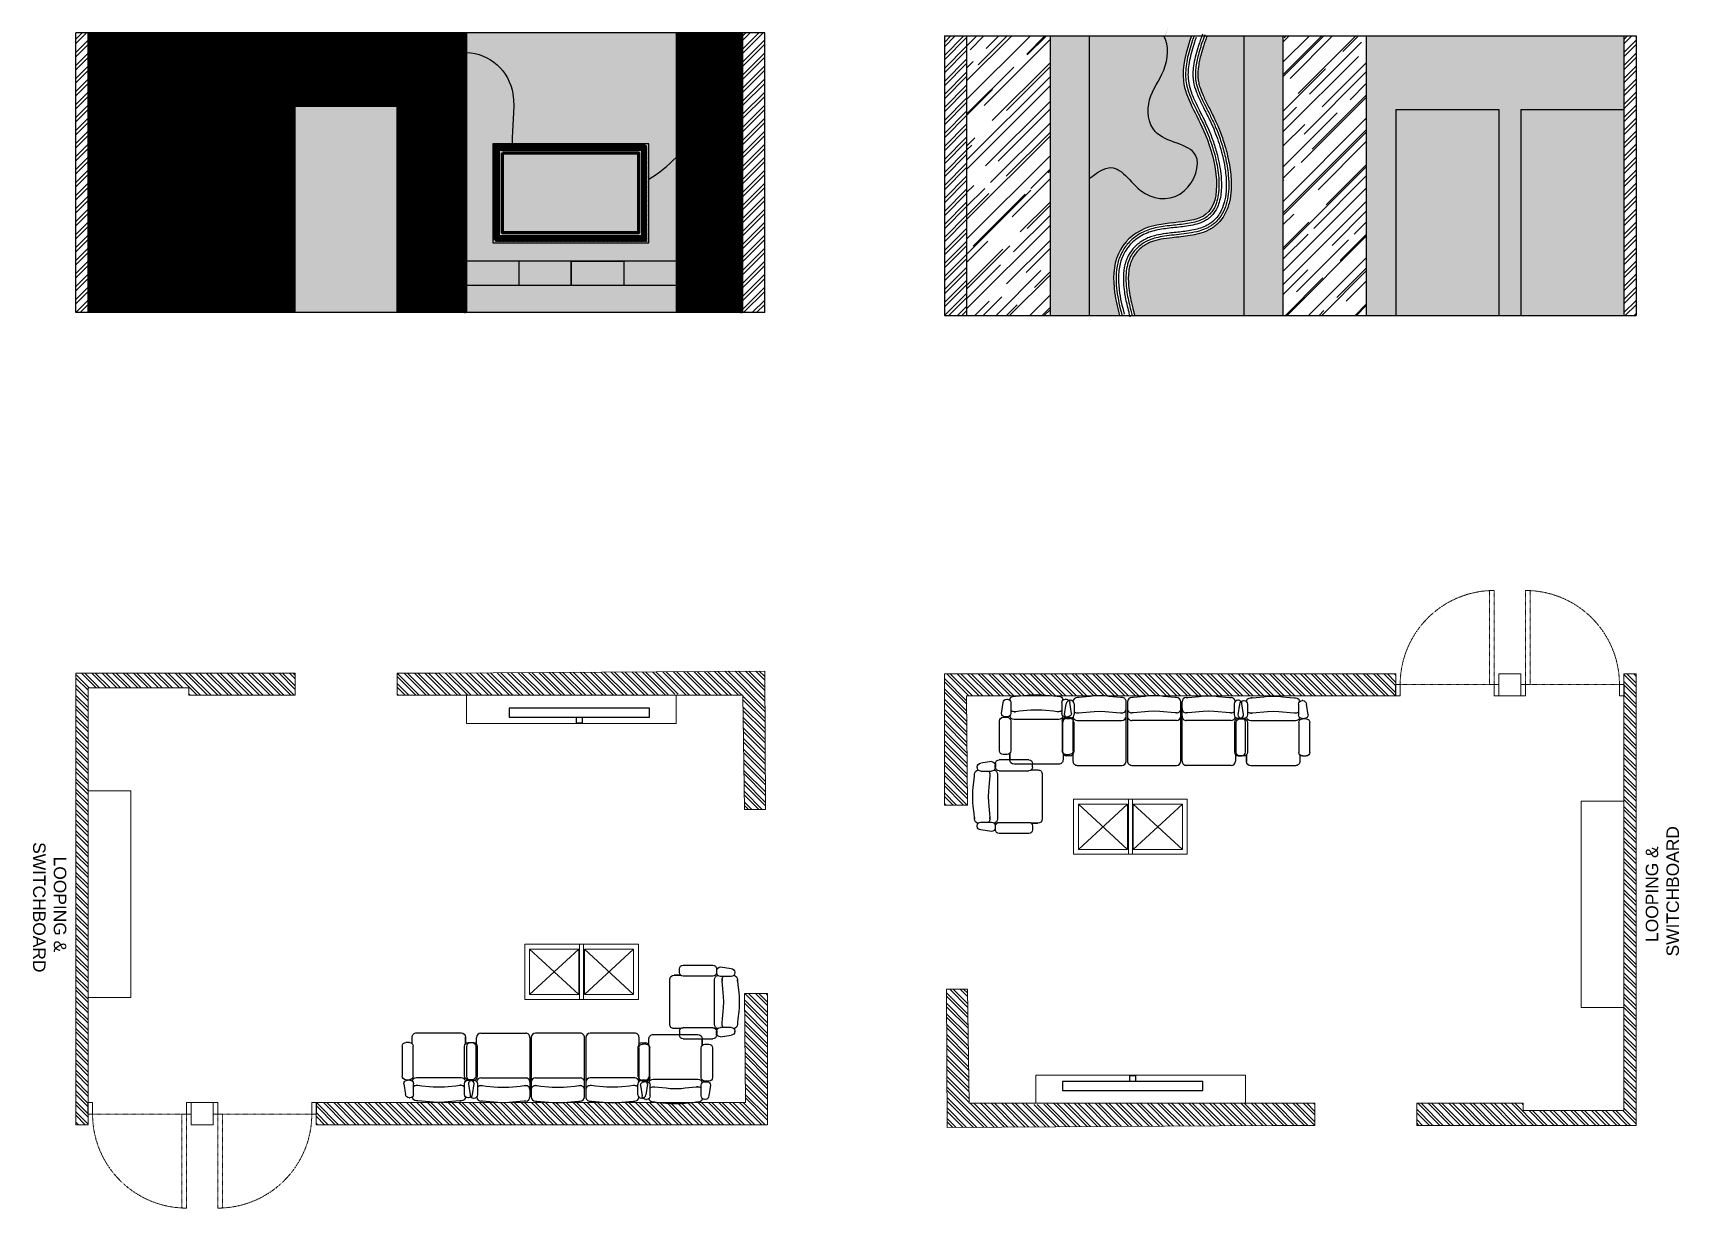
# Model space of a CAD drawing. Header units: inches. Extents: x 213 to 17763, y -4830 to 1802.
# Drawn here: x 6215 to 6886, y -2533 to -2054 of the extents above; entities that cross this region are included whole.
import ezdxf

# ---------------------------------------------------------------- set-up
doc = ezdxf.new("R2010")
doc.units = ezdxf.units.IN
doc.header["$MEASUREMENT"] = 0
for name, pattern in [('AUDIT_D_060311083008-3', [0]), ('DASHED2', [0.375, 0.25, -0.125]), ('HIDDEN', [0.375, 0.25, -0.125])]:
    doc.linetypes.add(name, pattern=pattern)
for name, color, linetype in [('.', 30, 'Continuous'), ('A-DOOR', 251, 'AUDIT_D_060311083008-3'), ('A-Door-Frame', 1, 'Continuous'), ('A-Door-Swing', 8, 'HIDDEN'), ('furn', 28, 'Continuous'), ('hatch', 4, 'Continuous'), ('IEL-HATCH-002', 7, 'Continuous'), ('PDF3_Text', 1, 'Continuous')]:
    doc.layers.add(name, color=color, linetype=linetype)
doc.layers.add('ROD', color=7, linetype='Continuous', lineweight=9)
doc.layers.add('wall', color=3, linetype='Continuous', lineweight=70)
doc.styles.add('PDF Arial', font='arial.ttf')
pattern_1 = [(45, (0, 0), (-2.651650429449553, 2.651650429449553), []), (45, (1.76776695, 0), (-2.651650429449553, 2.651650429449553), [])]

msp = doc.modelspace()

# ---------------------------------------------------------------- texts
at = {"layer": 'PDF3_Text', "lineweight": 5, "char_height": 5.068835443945313, "attachment_point": 7, "style": 'PDF Arial'}
for insert, rotation in [((6885.685604709455, -2430.735139072121), 90), ((6214.604843734072, -2384.168533172913), 270)]:
    msp.add_mtext_dynamic_manual_height_columns('   LOOPING & \\PSWITCHBOARD', width=114.7518424763621, gutter_width=49.21259842519684, heights=[0], dxfattribs=dict(at, insert=insert, rotation=rotation))

# ---------------------------------------------------------------- blocks, each defined once
blk = doc.blocks.new('EYETY')
at = {"layer": 'furn', "color": 254}
for p, q in [((50110.17584759793, -31682.67221617048), (50110.17584759793, -31680.02535557003)), ((50111.93296654434, -31678.26823662491), (50130.16307559381, -31678.26823662491)), ((50131.92019454022, -31680.02535557003), (50131.92019454022, -31704.17414780743)), ((50132.41438424894, -31704.17414780743), (50132.41438424894, -31680.02535557003)), ((50134.17150319535, -31678.26823662491), (50152.40161224482, -31678.26823662491)), ((50154.15873119123, -31680.02535557003), (50154.15873119123, -31682.67221617048)), ((50154.65292089996, -31680.02535557003), (50154.65292089996, -31704.17414780743)), ((50174.64014889584, -31678.26823662491), (50156.41003984636, -31678.26823662491)), ((50176.39726784224, -31682.67221617048), (50176.39726784224, -31680.02535557003)), ((50106.04802106605, -31683.69679008065), (50106.04802106605, -31695.8597018358)), ((50109.08092928589, -31682.21422095575), (50107.53059019199, -31682.21422095575)), ((50110.56349841184, -31695.8597018358), (50110.56349841184, -31683.69679008065)), ((50154.15873119123, -31682.67221617048), (50154.15873119123, -31704.17418429618)), ((50176.00961702834, -31695.8597018358), (50176.00961702834, -31683.69679008065)), ((50177.49218615428, -31682.21422095575), (50179.04252524818, -31682.21422095575)), ((50180.52509437413, -31683.69679008065), (50180.52509437413, -31695.8597018358)), ((50106.79057440748, -31698.96488118627), (50107.47563452418, -31703.33074154392)), ((50107.53059019199, -31697.34227096058), (50109.08092928589, -31697.34227096058)), ((50109.20941724889, -31697.52334554134), (50108.23211005358, -31697.52334554134)), ((50110.65095289475, -31703.33074154392), (50110.65095289475, -31698.96488118627)), ((50111.93296654434, -31696.51386359184), (50130.16307559381, -31696.51386359184)), ((50111.93296654434, -31699.63064498502), (50112.52830579276, -31699.63064498502)), ((50112.52830579276, -31699.63064498502), (50114.11392179927, -31699.78982365517)), ((50114.11392179927, -31699.78982365517), (50117.21805087551, -31700.07220936137)), ((50117.21805087551, -31700.07220936137), (50118.77783711783, -31700.24164078514)), ((50118.77783711783, -31700.24164078514), (50121.04802106907, -31700.29811792636)), ((50121.04802106907, -31700.29811792636), (50123.31820502043, -31700.24164078514)), ((50123.31820502043, -31700.24164078514), (50124.87799126287, -31700.07220936137)), ((50124.87799126287, -31700.07220936137), (50127.9821203391, -31699.78982365517)), ((50127.9821203391, -31699.78982365517), (50129.56773634562, -31699.63064498502)), ((50129.56773634562, -31699.63064498502), (50130.16307559381, -31699.63064498502)), ((50143.28655772009, -31696.51386359184), (50134.17150319535, -31696.51386359184)), ((50134.76684244377, -31699.63064498502), (50134.17150319535, -31699.63064498502)), ((50136.35245845017, -31699.78982365517), (50134.76684244377, -31699.63064498502)), ((50139.45658752641, -31700.07220936137), (50136.35245845017, -31699.78982365517)), ((50141.01637376873, -31700.24164078514), (50139.45658752641, -31700.07220936137)), ((50143.28655772009, -31700.29811792636), (50141.01637376873, -31700.24164078514)), ((50152.40161224482, -31696.51386359184), (50143.28655772009, -31696.51386359184)), ((50145.55674167145, -31700.24164078514), (50143.28655772009, -31700.29811792636)), ((50147.11652791376, -31700.07220936137), (50145.55674167145, -31700.24164078514)), ((50150.22065699012, -31699.78982365517), (50147.11652791376, -31700.07220936137)), ((50151.8062729964, -31699.63064498502), (50150.22065699012, -31699.78982365517)), ((50152.40161224482, -31699.63064498502), (50151.8062729964, -31699.63064498502)), ((50174.64014889584, -31696.51386359184), (50156.41003984636, -31696.51386359184)), ((50157.00537909455, -31699.63064498502), (50156.41003984636, -31699.63064498502)), ((50158.59099510107, -31699.78982365517), (50157.00537909455, -31699.63064498502)), ((50161.69512417731, -31700.07220936137), (50158.59099510107, -31699.78982365517)), ((50163.25491041974, -31700.24164078514), (50161.69512417731, -31700.07220936137)), ((50165.5250943711, -31700.29811792636), (50163.25491041974, -31700.24164078514)), ((50167.79527832234, -31700.24164078514), (50165.5250943711, -31700.29811792636)), ((50169.35506456466, -31700.07220936137), (50167.79527832234, -31700.24164078514)), ((50172.4591936409, -31699.78982365517), (50169.35506456466, -31700.07220936137)), ((50174.04480964741, -31699.63064498502), (50172.4591936409, -31699.78982365517)), ((50174.64014889584, -31699.63064498502), (50174.04480964741, -31699.63064498502)), ((50175.92216254542, -31703.33074154392), (50175.92216254542, -31698.96488118627)), ((50177.36369819129, -31697.52334554134), (50178.3410053866, -31697.52334554134)), ((50179.04252524818, -31697.34227096058), (50177.49218615428, -31697.34227096058)), ((50179.78254103269, -31698.96488118627), (50179.097480916, -31703.33074154392)), ((50108.94713142821, -31704.77227718885), (50109.20941724889, -31704.77227718885)), ((50112.52830579276, -31705.93126675255), (50111.93296654434, -31705.93126675255)), ((50114.11392179927, -31706.0904454227), (50112.52830579276, -31705.93126675255)), ((50117.21805087551, -31706.3728311289), (50114.11392179927, -31706.0904454227)), ((50118.77783711783, -31706.54226255255), (50117.21805087551, -31706.3728311289)), ((50121.04802106907, -31706.59873969389), (50118.77783711783, -31706.54226255255)), ((50123.31820502043, -31706.54226255255), (50121.04802106907, -31706.59873969389)), ((50124.87799126287, -31706.3728311289), (50123.31820502043, -31706.54226255255)), ((50127.9821203391, -31706.0904454227), (50124.87799126287, -31706.3728311289)), ((50129.56773634562, -31705.93126675255), (50127.9821203391, -31706.0904454227)), ((50130.16307559381, -31705.93126675255), (50129.56773634562, -31705.93126675255)), ((50134.76684244377, -31705.93126675255), (50134.17150319535, -31705.93126675255)), ((50136.35245845017, -31706.0904454227), (50134.76684244377, -31705.93126675255)), ((50139.45658752641, -31706.3728311289), (50136.35245845017, -31706.0904454227)), ((50141.01637376873, -31706.54226255255), (50139.45658752641, -31706.3728311289)), ((50143.28655772009, -31706.59873969389), (50141.01637376873, -31706.54226255255)), ((50145.55674167145, -31706.54226255255), (50143.28655772009, -31706.59873969389)), ((50147.11652791376, -31706.3728311289), (50145.55674167145, -31706.54226255255)), ((50150.22065699012, -31706.0904454227), (50147.11652791376, -31706.3728311289)), ((50151.8062729964, -31705.93126675255), (50150.22065699012, -31706.0904454227)), ((50152.40161224482, -31705.93126675255), (50151.8062729964, -31705.93126675255)), ((50156.41003984636, -31705.93126675255), (50157.00537909455, -31705.93126675255)), ((50157.00537909455, -31705.93126675255), (50158.59099510107, -31706.0904454227)), ((50158.59099510107, -31706.0904454227), (50161.69512417731, -31706.3728311289)), ((50161.69512417731, -31706.3728311289), (50163.25491041974, -31706.54226255255)), ((50163.25491041974, -31706.54226255255), (50165.5250943711, -31706.59873969389)), ((50165.5250943711, -31706.59873969389), (50167.79527832234, -31706.54226255255)), ((50167.79527832234, -31706.54226255255), (50169.35506456466, -31706.3728311289)), ((50169.35506456466, -31706.3728311289), (50172.4591936409, -31706.0904454227)), ((50172.4591936409, -31706.0904454227), (50174.04480964741, -31705.93126675255)), ((50174.04480964741, -31705.93126675255), (50174.64014889584, -31705.93126675255)), ((50177.62598401196, -31704.77227718885), (50177.36369819129, -31704.77227718885))]:
    blk.add_line(p, q, dxfattribs=at)
at = {"layer": 'furn', "color": 254, "extrusion": (0, 0, -1)}
for centre, major_axis, ratio, start_param, end_param in [((50111.93296654434, -31680.02535557003), (1.242470721939753, -1.242470721939753), 0.9999999999988027, 2.356194490183464, 3.92699081698784), ((50130.16307559381, -31680.02535557003), (-1.242470721939753, -1.242470721939754), 0.9999999999988025, 2.356194490191746, 3.926990816979559), ((50134.17150319535, -31680.02535557003), (1.242470721939753, -1.242470721939753), 0.9999999999988027, 2.356194490183464, 3.92699081698784), ((50152.40161224482, -31680.02535557003), (-1.242470721939753, -1.242470721939754), 0.9999999999988025, 2.356194490191746, 3.926990816979559), ((50156.41003984636, -31680.02535557003), (1.242470721939753, -1.242470721939753), 0.9999999999988027, 2.356194490183464, 3.92699081698784), ((50174.64014889584, -31680.02535557003), (-1.242470721939753, -1.242470721939754), 0.9999999999988025, 2.356194490191746, 3.926990816979559), ((50109.08092928589, -31683.69679008065), (-1.048334682127461, -1.048334682127461), 0.9999999999818098, 2.35619449018325, 3.926990816986521), ((50179.04252524818, -31683.69679008065), (-1.048334682127461, -1.048334682127461), 0.9999999999818098, 2.35619449018325, 3.926990816986521), ((50107.53059019199, -31695.8597018358), (-1.048334682120185, -1.048334682120185), 0.999999999995691, -0.7853981633996028, 0.7853981633996026), ((50108.23211005358, -31698.96488118627), (-1.019319630208755, -1.019319630208756), 0.9999999999688968, 0.7853981634029052, 2.356194490176793), ((50109.20941724889, -31698.96488118627), (1.019319630198466, -1.019319630198466), 0.9999999999789912, 3.926990816997746, 5.497787143761538), ((50111.93296654434, -31701.38776393015), (-1.242470721977757, -1.242470721977757), 0.99999999994028, 1.538441258572627, 2.356194490162485), ((50130.16307559381, -31698.27098253697), (-1.242470721939753, -1.242470721939754), 0.9999999999988025, 2.356194490191746, 3.926990816979559), ((50130.16307559381, -31701.38776393015), (-1.242470721947029, -1.24247072194703), 0.999999999978809, 2.356194490181749, 3.926990816997837), ((50134.17150319535, -31698.27098253697), (1.242470721939754, -1.242470721939753), 0.9999999999905207, 2.356194490179323, 3.926990816991981), ((50134.17150319535, -31701.38776393015), (1.24247072194703, -1.242470721947029), 0.9999999999788088, 2.356194490181749, 3.926990816997837), ((50152.40161224482, -31698.27098253697), (1.242470721981922, -1.242470721981921), 0.999999999930925, 3.926990817021779, 5.4977871437476), ((50152.40161224482, -31701.38776393015), (-1.242470721939753, -1.242470721939754), 0.9999999999905207, 2.356194490187605, 3.926990816991981), ((50156.41003984636, -31698.27098253697), (1.242470721939754, -1.242470721939753), 0.9999999999905207, 2.356194490179323, 3.926990816991981), ((50156.41003984636, -31701.38776393015), (1.242470721939754, -1.242470721939753), 0.9999999999905207, 2.356194490179323, 3.926990816991981), ((50177.36369819129, -31698.96488118627), (-1.019319630208755, -1.019319630208756), 0.9999999999688968, 0.7853981634029052, 2.356194490176793), ((50177.49218615428, -31695.8597018358), (-1.048334682120185, -1.048334682120185), 0.999999999995691, -0.7853981633996028, 0.7853981633996026), ((50178.3410053866, -31698.96488118627), (1.019319630198466, -1.019319630198466), 0.9999999999789912, 3.926990816997746, 5.497787143761538), ((50179.04252524818, -31695.85970183568), (-1.048334682125957, -1.048334682125957), 0.9999999999944935, 3.926990816989995, 5.497787143779385), ((50108.94278205819, -31703.30490869297), (-1.037590772282219, -1.03759077228222), 0.9999999999835809, -0.7883622158424805, 0.767792447987353), ((50109.20941724889, -31703.33074154392), (-1.019319630198465, -1.019319630198466), 0.9999999999789916, 3.92699081698765, 5.497787143771633), ((50111.93296654434, -31704.17414780743), (1.242470721944317, -1.242470721944317), 0.9999999999641004, 0.785398163415398, 2.233985233148854), ((50130.16307559381, -31704.17414780743), (1.242470721939753, -1.242470721939753), 0.9999999999988027, 5.497787143773258, 7.068583470577633), ((50134.17150319535, -31704.17414780743), (-1.242470721939753, -1.242470721939754), 0.9999999999988025, -0.7853981633980471, 0.7853981633897651), ((50156.41003984636, -31704.17414780743), (-1.242470721939753, -1.242470721939754), 0.9999999999988025, -0.7853981633980471, 0.7853981633897651), ((50177.36369819129, -31703.33074154392), (1.019319630198466, -1.019319630198466), 0.9999999999789912, 0.7853981634079525, 2.35619449018184), ((50177.63033338198, -31703.30490869297), (1.037590772282219, -1.037590772282219), 0.999999999983581, 5.515392859192233, 7.071547523022066)]:
    blk.add_ellipse(centre, major_axis=major_axis, ratio=ratio, start_param=start_param, end_param=end_param, dxfattribs=at)
at = {"layer": 'furn', "color": 254, "extrusion": (0, 0, -0.9999999999999998)}
for centre, major_axis, ratio, start_param, end_param in [((50107.53059019199, -31683.69679008065), (1.048334682120185, -1.048334682120184), 0.999999999995691, 2.356194490180375, 3.926990816989396), ((50177.49218615428, -31683.69679008065), (1.048334682120185, -1.048334682120184), 0.999999999995691, 2.356194490180375, 3.926990816989396), ((50109.08092928589, -31695.8597018358), (-1.048334682125956, -1.048334682125957), 0.9999999999944935, 3.926990816980179, 5.497787143779385)]:
    blk.add_ellipse(centre, major_axis=major_axis, ratio=ratio, start_param=start_param, end_param=end_param, dxfattribs=at)
at = {"layer": 'furn', "color": 254, "extrusion": (0, 0, -0.9999999999999999)}
for centre, major_axis, ratio, start_param, end_param in [((50111.93296654434, -31698.27098253697), (1.242470721936134, -1.242470721936134), 0.999999999963875, 2.553224827585523, 3.926990817005304), ((50174.64014889584, -31698.27098253697), (-1.242470721936134, -1.242470721936134), 0.9999999999638751, 2.356194490174282, 3.729960479594063), ((50174.64014889584, -31701.38776393015), (-1.242470721905345, -1.242470721905345), 0.9999999999977696, 2.35619449019123, 3.173947721814065), ((50152.40161224529, -31704.17414780743), (-1.242470721942517, -1.242470721942517), 0.9999999999696612, 3.927011576384646, 5.497787143998856), ((50174.64014889584, -31704.17414780743), (-1.242470721954098, -1.242470721954099), 0.9999999999500779, 4.049200074037535, 5.497787143757177)]:
    blk.add_ellipse(centre, major_axis=major_axis, ratio=ratio, start_param=start_param, end_param=end_param, dxfattribs=at)
blk = doc.blocks.new('EFSR')
at = {"layer": 'furn', "color": 254}
for p, q in [((11462.60706479764, -9287.713897951056), (11461.05672570374, -9287.713897951056)), ((11463.70198310968, -9288.171893165789), (11463.70198310968, -9285.52503256534)), ((11465.45910205608, -9283.767913620213), (11483.68921110556, -9283.767913620213)), ((11485.44633005196, -9288.171893165789), (11485.44633005196, -9285.52503256534)), ((11485.44633005196, -9285.52503256534), (11485.44633005196, -9288.196884612407)), ((11486.541248364, -9287.713897951056), (11488.0915874579, -9287.713897951056)), ((11459.57415657779, -9289.196467075955), (11459.57415657779, -9301.359378831105)), ((11464.08963392358, -9301.359378831105), (11464.08963392358, -9289.196467075955)), ((11485.05867923806, -9301.359378831105), (11485.05867923806, -9289.196467075955)), ((11489.57415658385, -9289.196467075955), (11489.57415658385, -9301.359378831105)), ((11460.31670991923, -9304.464558181578), (11461.00177003592, -9308.830418539226)), ((11461.05672570374, -9302.841947955887), (11462.60706479764, -9302.841947955887)), ((11462.73555276063, -9303.023022536647), (11461.75824556532, -9303.023022536647)), ((11464.1770884065, -9308.830418539226), (11464.1770884065, -9304.464558181578)), ((11465.45910205608, -9302.013540587148), (11483.68921110556, -9302.013540587148)), ((11465.45910205608, -9305.13032198033), (11466.05444130451, -9305.13032198033)), ((11466.05444130451, -9305.13032198033), (11467.64005731102, -9305.289500650477)), ((11467.64005731102, -9305.289500650477), (11470.74418638726, -9305.57188635668)), ((11470.74418638726, -9305.57188635668), (11472.30397262969, -9305.741317780448)), ((11472.30397262969, -9305.741317780448), (11474.57415658082, -9305.797794921666)), ((11474.57415658082, -9305.797794921666), (11476.84434053218, -9305.741317780448)), ((11476.84434053218, -9305.741317780448), (11478.40412677461, -9305.57188635668)), ((11478.40412677461, -9305.57188635668), (11481.50825585085, -9305.289500650477)), ((11481.50825585085, -9305.289500650477), (11483.09387185737, -9305.13032198033)), ((11483.68921110556, -9305.13032198033), (11483.09387185713, -9305.13032198033)), ((11483.09387185737, -9305.13032198033), (11483.68921110556, -9305.13032198033)), ((11484.97122475514, -9308.830418539226), (11484.97122475514, -9304.464558181578)), ((11486.41276040101, -9303.023022536647), (11487.39006759632, -9303.023022536647)), ((11488.0915874579, -9302.841947955887), (11486.541248364, -9302.841947955887)), ((11488.83160324241, -9304.464558181578), (11488.14654312572, -9308.830418539226)), ((11462.47326693996, -9310.271954184158), (11462.73555276063, -9310.271954184158)), ((11466.05444130451, -9311.430943747859), (11465.45910205608, -9311.430943747859)), ((11467.64005731102, -9311.590122418005), (11466.05444130451, -9311.430943747859)), ((11470.74418638726, -9311.872508124208), (11467.64005731102, -9311.590122418005)), ((11472.30397262969, -9312.04193954786), (11470.74418638726, -9311.872508124208)), ((11474.57415658082, -9312.098416689194), (11472.30397262969, -9312.04193954786)), ((11476.84434053218, -9312.04193954786), (11474.57415658082, -9312.098416689194)), ((11478.40412677461, -9311.872508124208), (11476.84434053218, -9312.04193954786)), ((11481.50825585085, -9311.590122418005), (11478.40412677461, -9311.872508124208)), ((11483.09387185737, -9311.430943747859), (11481.50825585085, -9311.590122418005)), ((11483.09387185713, -9311.430943747859), (11483.68921110556, -9311.430943747859)), ((11483.68921110556, -9311.430943747859), (11483.09387185737, -9311.430943747859)), ((11486.67504622168, -9310.271954184158), (11486.41276040101, -9310.271954184158))]:
    blk.add_line(p, q, dxfattribs=at)
at = {"layer": 'furn', "color": 254, "extrusion": (0, 0, -0.9999999999999998)}
for centre, major_axis, ratio, start_param, end_param in [((11461.05672570374, -9289.196467075955), (1.048334682120185, -1.048334682120184), 0.999999999995691, 2.356194490180375, 3.926990816989396), ((11486.541248364, -9289.196467075955), (1.048334682120185, -1.048334682120184), 0.999999999995691, 2.356194490180375, 3.926990816989396), ((11462.60706479764, -9301.359378831105), (-1.048334682125956, -1.048334682125957), 0.9999999999944935, 3.926990816980179, 5.497787143779385)]:
    blk.add_ellipse(centre, major_axis=major_axis, ratio=ratio, start_param=start_param, end_param=end_param, dxfattribs=at)
at = {"layer": 'furn', "color": 254, "extrusion": (0, 0, -0.9999999999999997)}
for centre in [(11462.60706479764, -9289.196467075955), (11488.0915874579, -9289.196467075955)]:
    blk.add_ellipse(centre, major_axis=(-1.048334682127461, -1.048334682127461), ratio=0.9999999999818098, start_param=2.35619449018325, end_param=3.926990816986521, dxfattribs=at)
at = {"layer": 'furn', "color": 254, "extrusion": (0, 0, -1)}
for centre, major_axis, ratio, start_param, end_param in [((11465.45910205608, -9285.52503256534), (1.242470721939753, -1.242470721939753), 0.9999999999988027, 2.356194490183464, 3.92699081698784), ((11483.68921110556, -9285.52503256534), (-1.242470721939753, -1.242470721939754), 0.9999999999988025, 2.356194490191746, 3.926990816979559), ((11483.68921110556, -9285.52503256534), (-1.242470721939753, -1.242470721939754), 0.9999999999988025, 2.356194490191746, 3.926990816979559), ((11461.05672570374, -9301.359378831105), (-1.048334682120185, -1.048334682120185), 0.999999999995691, -0.7853981633996028, 0.7853981633996026), ((11461.75824556532, -9304.464558181578), (-1.019319630208755, -1.019319630208756), 0.9999999999688968, 0.7853981634029052, 2.356194490176793), ((11462.73555276063, -9304.464558181578), (1.019319630198466, -1.019319630198466), 0.9999999999789912, 3.926990816997746, 5.497787143761538), ((11465.45910205608, -9306.887440925457), (-1.242470721977757, -1.242470721977757), 0.99999999994028, 1.538441258572627, 2.356194490162485), ((11483.68921110556, -9303.770659532274), (-1.242470721939753, -1.242470721939754), 0.9999999999988025, 2.356194490191746, 3.729960479727207), ((11483.68921110556, -9306.887440925457), (-1.242470721947029, -1.24247072194703), 0.999999999978809, 2.356194490181749, 3.173947721824563), ((11486.41276040101, -9304.464558181578), (-1.019319630208755, -1.019319630208756), 0.9999999999688968, 0.7853981634029052, 2.356194490176793), ((11486.541248364, -9301.359378831105), (-1.048334682120185, -1.048334682120185), 0.999999999995691, -0.7853981633996028, 0.7853981633996026), ((11487.39006759632, -9304.464558181578), (1.019319630198466, -1.019319630198466), 0.9999999999789912, 3.926990816997746, 5.497787143761538), ((11488.0915874579, -9301.359378830988), (-1.048334682125957, -1.048334682125957), 0.9999999999944935, 3.926990816989995, 5.497787143779385), ((11462.46891756994, -9308.804585688275), (-1.037590772282219, -1.03759077228222), 0.9999999999835809, -0.7883622158424805, 0.767792447987353), ((11462.73555276063, -9308.830418539226), (-1.019319630198465, -1.019319630198466), 0.9999999999789916, 3.92699081698765, 5.497787143771633), ((11465.45910205608, -9309.673824802732), (1.242470721944317, -1.242470721944317), 0.9999999999641004, 0.785398163415398, 2.233985233148854), ((11483.68921110556, -9309.673824802732), (1.242470721939753, -1.242470721939753), 0.9999999999988027, 5.619996400605922, 7.068583470577633), ((11486.41276040101, -9308.830418539226), (1.019319630198466, -1.019319630198466), 0.9999999999789912, 0.7853981634079525, 2.35619449018184), ((11486.6793955917, -9308.804585688275), (1.037590772282219, -1.037590772282219), 0.999999999983581, 5.515392859192233, 7.071547523022066)]:
    blk.add_ellipse(centre, major_axis=major_axis, ratio=ratio, start_param=start_param, end_param=end_param, dxfattribs=at)
at = {"layer": 'furn', "color": 254, "extrusion": (0, 0, -0.9999999999999999)}
for centre, major_axis, ratio, start_param, end_param in [((11465.45910205608, -9303.770659532274), (1.242470721936134, -1.242470721936134), 0.999999999963875, 2.553224827585523, 3.926990817005304), ((11483.68921110556, -9303.770659532274), (-1.242470721936134, -1.242470721936134), 0.9999999999638751, 2.356194490174282, 3.729960479594063), ((11483.68921110556, -9306.887440925457), (-1.242470721905345, -1.242470721905345), 0.9999999999977696, 2.35619449019123, 3.173947721814065), ((11483.68921110556, -9309.673824802732), (-1.242470721954098, -1.242470721954099), 0.9999999999500779, 4.049200074037535, 5.497787143757177)]:
    blk.add_ellipse(centre, major_axis=major_axis, ratio=ratio, start_param=start_param, end_param=end_param, dxfattribs=at)
blk = doc.blocks.new('etruyteu')
at = {"layer": 'furn', "color": 254}
for p, q in [((46569.76038766889, -93185.41236072383), (46569.76038766889, -93137.70453464909)), ((46569.76038766889, -93137.70453464909), (46572.78983462464, -93137.70453464909)), ((46572.78983462464, -93137.70453464909), (46572.78983462464, -93185.41236072383)), ((46569.76038766889, -93160.54863203454), (46567.74075636506, -93160.54863203454)), ((46567.74075636506, -93160.54863203454), (46567.74075636506, -93162.56826333837)), ((46569.76038766889, -93162.56826333837), (46567.74075636506, -93162.56826333837)), ((46572.78983462464, -93185.41236072383), (46569.76038766889, -93185.41236072383))]:
    blk.add_line(p, q, dxfattribs=at)
blk = doc.blocks.new('*U34')
at = {"layer": 'A-Door-Frame', "lineweight": 5}
for p, q in [((0, -99.99999999998897), (0, 0)), ((900, -99.99999999220978), (900, 7.779206612212874e-09))]:
    blk.add_line(p, q, dxfattribs=at)
for points in [[(0, -99.99999999998897), (40, -99.99999999998897), (40, 0), (0, 0)], [(900, -99.99999999220978), (860, -99.99999999220978), (860, 7.779206612212874e-09), (900, 7.779206612212874e-09)]]:
    blk.add_lwpolyline(points, dxfattribs=at)
at = {"layer": 'A-Door-Swing', "linetype": 'DASHED2', "lineweight": 5}
blk.add_line((47.33464076164898, 2.842170943040401e-14), (867.3346407616491, 2.842170943040401e-14), dxfattribs=at)
blk.add_lwpolyline([(40, 2.328306436538696e-10), (39.99999999222119, 820.0000000002328), (79.99999999222119, 820.0000000002328), (80, 2.328306436538696e-10)], close=True, dxfattribs=at)
blk.add_arc((39.99999999988461, 1.172679731098469e-10), 820.0000000001154, 359.9999999999935, 89.999999999987, dxfattribs=at)
blk = doc.blocks.new('gjj')
at = {"layer": 'wall', "ltscale": 0.1}
h = blk.add_hatch(dxfattribs=at)
h.set_pattern_fill('ANSI31', scale=0.7366042324071211)
h.set_pattern_definition([(44.99999999999999, (-20692.96798881333, 13986.68918219916), (-0.06510723097322337, 0.06510723097322338), [])])
h.paths.add_polyline_path([(7504.880787947721, 2140.442919226369), (7461.280787947722, 2140.442919226369), (7461.280787947722, 2112.982456689419), (7504.880787947721, 2112.982456689419)])
h.paths.add_polyline_path([(7503.775881599107, 2139.338012877759), (7503.775881599107, 2114.087363038028), (7462.385694296336, 2114.087363038028), (7462.385694296336, 2139.338012877759)], flags=16)
at = {"color": 7}
blk.add_lwpolyline([(7505.678051923363, 2140.889255588966), (7460.678051923363, 2140.889255588966), (7460.678051923363, 2112.389255588966), (7505.678051923363, 2112.389255588966)], close=True, dxfattribs=at)
at = {"layer": 'wall', "color": 7, "ltscale": 0.1}
for points in [[(7462.385694296336, 2139.338012877759), (7503.775881599107, 2139.338012877759), (7503.775881599107, 2114.087363038028), (7462.385694296336, 2114.087363038028)], [(7463.490600644942, 2138.233106529149), (7502.670975250501, 2138.233106529149), (7502.670975250501, 2115.192269386642), (7463.490600644942, 2115.192269386642)]]:
    blk.add_lwpolyline(points, close=True, dxfattribs=at)
blk = doc.blocks.new('rrwtr')
at = {"xscale": 0.5603806063608664, "yscale": 0.5603806063608664, "zscale": 0.5603806063608664}
blk.add_blockref('gjj', (2821.222418577105, 274.9342310305668), dxfattribs=at)

# ---------------------------------------------------------------- hatches: boundary and pattern name
at = {"layer": '.', "lineweight": 5}
h = msp.add_hatch(dxfattribs=at)
h.set_pattern_fill('ANSI32', color=1, scale=8, angle=270)
h.set_pattern_definition([(315, (6489.104854141951, 4660.831520294453), (2.121320343559643, 2.121320343559642), []), (315, (6489.104854141951, 4659.417306734454), (2.121320343559643, 2.121320343559642), [])])
h.paths.add_polyline_path([(6514.104850793835, -2499.315210716562), (6514.104850793846, -2445.804424727632), (6504.755107094569, -2445.804424727632), (6505.046027264433, -2490.315210716533), (6476.815590805177, -2490.315210716532), (6476.815590805177, -2490.466028767398), (6391.317124061584, -2490.466028767398), (6330.159358669676, -2490.315345015926), (6330.159358669676, -2494.987943880544), (6330.104850793846, -2499.315210716526)])
h.paths.add_polyline_path([(6470.166299383473, -2324.315210716526), (6472.774880600293, -2324.077905491451), (6474.334666842726, -2323.908474067799), (6476.604850793855, -2323.851996926465), (6478.875034745215, -2323.908474067799), (6480.434820987647, -2324.077905491451), (6483.043402204466, -2324.315210716526), (6503.961059944172, -2324.315210716526), (6504.755107094569, -2370.830729971058), (6513.300241495896, -2370.830729971058), (6512.920376850091, -2314.420830069672), (6380.104850793834, -2315.315210716526), (6363.060858368574, -2315.315210716526), (6363.060858368574, -2324.315210716528)])
h.paths.add_polyline_path([(6278.104850793846, -2321.315210716526), (6278.104850793846, -2324.315210716528), (6287.104850793846, -2324.315210716526), (6321.560858368574, -2324.315210716526), (6321.560858368574, -2315.315210716526), (6232.104850793861, -2315.315210716526), (6232.104850793846, -2405.315210716526), (6232.104850793846, -2410.315210716526), (6232.104850793846, -2499.315210716524), (6237.104850793846, -2499.315210716526), (6237.104850793846, -2494.987933298818), (6237.050347556481, -2494.987933298818), (6237.050347556481, -2490.315210716889), (6237.10485079386, -2321.315210716526)])
h.paths.add_polyline_path([(6237.104850793853, -2393.186098573455), (6237.104850793853, -2427.444322859596), (6237.10485414195, -2427.410925955876), (6237.10485414195, -2393.152701669735)], flags=17)
h = msp.add_hatch(dxfattribs=at)
h.set_pattern_fill('ANSI32', color=1, scale=8, angle=90)
h.set_pattern_definition([(135, (6611.185594301577, -9475.735192539489), (-2.121320343559643, -2.121320343559643), []), (135, (6611.185594301577, -9474.32097897949), (-2.121320343559643, -2.121320343559643), [])])
h.paths.add_polyline_path([(6586.185597649693, -2315.588461528472), (6586.185597649682, -2369.099247517403), (6595.535341348958, -2369.099247517403), (6595.244421179094, -2324.588461528501), (6623.474857638351, -2324.588461528502), (6623.474857638351, -2324.437643477637), (6708.973324381944, -2324.437643477637), (6770.131089773851, -2324.588327229108), (6770.131089773851, -2319.915728364491), (6770.185597649682, -2315.588461528509)])
h.paths.add_polyline_path([(6630.124149060055, -2490.588461528509), (6627.515567843235, -2490.825766753584), (6625.955781600802, -2490.995198177236), (6623.685597649673, -2491.051675318569), (6621.415413698312, -2490.995198177236), (6619.85562745588, -2490.825766753584), (6617.247046239061, -2490.588461528509), (6596.329388499355, -2490.588461528509), (6595.535341348958, -2444.072942273977), (6586.990206947631, -2444.072942273977), (6587.370071593436, -2500.482842175363), (6720.185597649694, -2499.588461528509), (6737.229590074953, -2499.588461528509), (6737.229590074953, -2490.588461528507)])
h.paths.add_polyline_path([(6822.185597649682, -2493.588461528509), (6822.185597649682, -2490.588461528507), (6813.185597649682, -2490.588461528509), (6778.729590074953, -2490.588461528509), (6778.729590074953, -2499.588461528509), (6868.185597649666, -2499.588461528509), (6868.185597649682, -2409.588461528509), (6868.185597649682, -2404.588461528509), (6868.185597649682, -2315.58846152851), (6863.185597649682, -2315.588461528509), (6863.185597649682, -2319.915738946216), (6863.240100887047, -2319.915738946216), (6863.240100887047, -2324.588461528146), (6863.185597649667, -2493.588461528509)])
h.paths.add_polyline_path([(6863.185597649674, -2421.71757367158), (6863.185597649674, -2387.459349385438), (6863.185594301578, -2387.492746289158), (6863.185594301578, -2421.7509705753)], flags=17)
at = {"layer": 'IEL-HATCH-002', "true_color": 0xf7abae, "transparency": 33554687}
h = msp.add_hatch(dxfattribs=at)
h.set_pattern_fill('ANSI32', color=241, scale=10)
h.set_pattern_definition(pattern_1)
h.paths.add_polyline_path([(6237.10485079386, -2054.347182358157), (6232.104850793861, -2054.347182358157), (6232.104850793861, -2168.347182358157), (6237.10485079386, -2168.347182358157)])
at = {"layer": 'IEL-HATCH-002', "true_color": 0xf0e9e5, "transparency": 33554687}
h = msp.add_hatch(dxfattribs=at)
h.set_pattern_fill('ANSI31', color=254)
h.set_pattern_definition([(45, (0, 0), (-0.08838834764831845, 0.08838834764831845), [])])
h.paths.add_polyline_path([(6391.317124061581, -2054.347182358157), (6237.10485079386, -2054.347182358157), (6237.10485079386, -2168.347182358157), (6321.560858368574, -2168.347182358157), (6321.560858368574, -2084.347182358157), (6363.060858368575, -2084.347182358157), (6363.060858368574, -2168.347182358157), (6391.317124061581, -2168.347182358157)])
h.paths.add_polyline_path([(6503.961059944172, -2054.347182358157), (6476.815590805174, -2054.347182358157), (6476.815590805174, -2168.347182358157), (6503.961059944172, -2168.347182358157)])
at = {"layer": 'IEL-HATCH-002', "true_color": 0xc9ad92, "transparency": 33554687}
h = msp.add_hatch(color=253, dxfattribs=at)
h.dxf.hatch_style = 1
edge = h.paths.add_edge_path()
edge.add_line((6476.815590805174, -2054.347182358157), (6391.317124061581, -2054.347182358157))
edge.add_line((6391.317124061581, -2054.347182358157), (6391.317124061581, -2062.291329220726))
edge.add_spline(control_points=[(6391.317124061581, -2062.291329220726), (6401.026965705004, -2062.711585069754), (6413.936512543638, -2074.635666377697), (6409.639993672521, -2093.032999060073), (6410.017358019604, -2099.498151692736)], knot_values=[1.965681118931876, 1.965681118931876, 1.965681118931876, 1.965681118931876, 31.30252828864313, 51.16558010131664, 51.16558010131664, 51.16558010131664, 51.16558010131664], degree=3, periodic=0)
edge.add_line((6410.017358019604, -2099.498151692736), (6465.751292473878, -2099.498151692736))
edge.add_line((6465.751292473878, -2099.498151692736), (6465.751292473878, -2114.008282449642))
edge.add_spline(control_points=[(6465.751292473878, -2114.008282449642), (6469.764166323824, -2111.523707939156), (6473.387553405051, -2108.462833299394), (6476.815590805174, -2105.112911494192)], knot_values=[114.9280107047859, 114.9280107047859, 114.9280107047859, 114.9280107047859, 129.0814979268127, 129.0814979268127, 129.0814979268127, 129.0814979268127], degree=3, periodic=0)
edge.add_line((6476.815590805174, -2105.112911494192), (6476.815590805174, -2054.347182358157))
h.paths.add_polyline_path([(6412.691740747479, -2147.343028076488), (6391.317124061581, -2147.343028076488), (6391.317124061581, -2157.343028076487), (6412.691740747479, -2157.343028076487)])
h.paths.add_polyline_path([(6434.066357433378, -2147.343028076488), (6412.691740747479, -2147.343028076488), (6412.691740747479, -2157.343028076487), (6434.066357433378, -2157.343028076488)])
h.paths.add_polyline_path([(6476.815590805174, -2147.343028076488), (6455.440974119277, -2147.343028076488), (6455.440974119277, -2157.343028076488), (6476.815590805174, -2157.343028076488)])
at = {"layer": 'IEL-HATCH-002', "true_color": 0xf7abae, "transparency": 33554687}
h = msp.add_hatch(dxfattribs=at)
h.set_pattern_fill('ANSI32', color=241, scale=10)
h.set_pattern_definition(pattern_1)
h.paths.add_polyline_path([(6512.920376850091, -2054.347182358157), (6503.961059944172, -2054.347182358157), (6503.961059944172, -2168.347182358157), (6512.920376850091, -2168.347182358157)])
h = msp.add_hatch(dxfattribs=at)
h.set_pattern_fill('ANSI32', color=241, scale=10)
h.set_pattern_definition(pattern_1)
h.paths.add_polyline_path([(6595.244421179094, -2055.514813816957), (6586.185597649693, -2055.514813816957), (6586.185597649693, -2169.514813816957), (6595.244421179094, -2169.514813816957)])
h.paths.add_polyline_path([(6868.185597649696, -2055.514813816957), (6863.185597649682, -2055.514813816957), (6863.185597649682, -2169.514813816957), (6868.185597649696, -2169.514813816957)])
at = {"layer": 'IEL-HATCH-002', "transparency": 33554687}
h = msp.add_hatch(dxfattribs=at)
h.set_pattern_fill('AR-RROOF', color=33, scale=10, angle=45)
h.set_pattern_definition([(45, (0, 0), (8.485281374238571, 22.62741699796952), [150, -20, 50, -10]), (45, (5.868986283848345, 12.94005409571382), (-16.47558800164656, 2.333452377915608), [30, -3.3, 60, -7.5]), (45, (-2.474873734152917, 9.545941546018392), (32.03193718775061, 41.50716805565035), [80, -14, 40, -10])])
h.paths.add_polyline_path([(6611.244421179094, -2055.514813816957), (6595.244421179094, -2055.514813816957), (6595.244421179094, -2169.514813816957), (6611.244421179094, -2169.514813816957)])
h.paths.add_polyline_path([(6629.244421179094, -2055.514813816957), (6611.244421179094, -2055.514813816957), (6611.244421179094, -2169.514813816957), (6629.244421179094, -2169.514813816957)])
h.paths.add_polyline_path([(6742.185597649682, -2055.514813816957), (6724.185597649682, -2055.514813816957), (6724.185597649682, -2169.514813816957), (6742.185597649682, -2169.514813816957)])
h.paths.add_polyline_path([(6758.185597649682, -2055.514813816957), (6742.185597649682, -2055.514813816957), (6742.185597649682, -2169.514813816957), (6758.185597649682, -2169.514813816957)])
h = msp.add_hatch(color=256, dxfattribs=at)
h.dxf.hatch_style = 1
h.set_gradient(color1=(255, 255, 255), color2=(99, 100, 102), name='CYLINDER')
h.paths.add_polyline_path([(6645.244421179094, -2055.514813816957), (6629.244421179094, -2055.514813816957), (6629.244421179094, -2169.514813816957), (6645.244421179094, -2169.514813816957)])
h.paths.add_polyline_path([(6724.185597649682, -2055.514813816957), (6708.185597649682, -2055.514813816957), (6708.185597649682, -2169.514813816957), (6724.185597649682, -2169.514813816957)])
at = {"layer": 'IEL-HATCH-002', "true_color": 0xc9ad92, "transparency": 33554687}
h = msp.add_hatch(color=253, dxfattribs=at)
h.dxf.hatch_style = 1
edge = h.paths.add_edge_path()
edge.add_spline(control_points=[(6645.244421179094, -2113.657450725103), (6648.300545889808, -2111.414740213136), (6656.777344698466, -2105.194115207438), (6665.886357152, -2123.082600508696), (6685.632699411812, -2122.34518745002), (6693.741658078894, -2099.390640020884), (6669.830079958198, -2099.148343546359), (6668.209953197047, -2080.487501613122), (6676.813945644673, -2070.344007236084), (6678.022765589756, -2059.458230500608), (6675.580455885447, -2055.514813816957)], knot_values=[0, 0, 0, 0, 9.874439017728168, 27.38881453632748, 43.33764429168839, 58.61379611198719, 77.76605265246977, 90.83545120696472, 104.2479531330275, 118.2701302592277, 118.2701302592277, 118.2701302592277, 118.2701302592279], degree=3, periodic=0)
edge.add_line((6675.580455885447, -2055.514813816957), (6645.244421179094, -2055.514813816957))
edge.add_line((6645.244421179094, -2055.514813816957), (6645.244421179094, -2113.657450725103))
at = {"layer": 'IEL-HATCH-002', "true_color": 0xe6d9cc, "transparency": 33554687}
h = msp.add_hatch(color=254, dxfattribs=at)
h.dxf.hatch_style = 1
edge = h.paths.add_edge_path()
edge.add_spline(control_points=[(6657.541982224519, -2169.514813816947), (6656.749799677211, -2166.449038761111), (6654.775148572026, -2158.243191595336), (6655.008796182919, -2143.904199501543), (6669.68576054653, -2129.588749151143), (6701.660681637575, -2135.024569753281), (6695.516973132072, -2096.027076817931), (6680.760759285145, -2075.956048892958), (6684.712765147453, -2061.88352304722), (6686.896456741964, -2055.514813816957)], knot_values=[3.940948515036524, 3.940948515036524, 3.940948515036524, 3.940948515036524, 13.49128345328037, 29.33976394171717, 44.18664312547034, 69.85800512038838, 102.5020925206656, 125.9963196912331, 144.9031465644126, 144.9031465644126, 144.9031465644126, 144.9031465644126], degree=3, periodic=0)
edge.add_line((6686.896456741964, -2055.514813816957), (6675.580455885447, -2055.514813816957))
edge.add_spline(control_points=[(6675.580455885447, -2055.514813816957), (6678.022765589756, -2059.458230500608), (6676.813945644673, -2070.344007236084), (6668.209953197047, -2080.487501613122), (6669.830079958198, -2099.148343546359), (6693.741658078894, -2099.390640020884), (6685.632699411812, -2122.34518745002), (6665.886357152, -2123.082600508696), (6656.777344698466, -2105.194115207438), (6648.300545889808, -2111.414740213136), (6645.244421179094, -2113.657450725103)], knot_values=[0, 1.989519660128281e-13, 1.989519660128281e-13, 1.989519660128281e-13, 14.0221771262004, 27.43467905226318, 40.50407760675813, 59.65633414724071, 74.9324859675395, 90.88131572290041, 108.3956912414997, 118.2701302592279, 118.2701302592279, 118.2701302592279, 118.2701302592279], degree=3, periodic=0)
edge.add_line((6645.244421179094, -2113.657450725103), (6645.244421179094, -2169.514813816957))
edge.add_line((6645.244421179094, -2169.514813816957), (6657.541982224522, -2169.514813816957))
edge = h.paths.add_edge_path()
edge.add_line((6708.185597649682, -2055.514813816957), (6693.239443956895, -2055.514813816957))
edge.add_spline(control_points=[(6693.239443956895, -2055.514813816957), (6693.018576699823, -2056.158884218481), (6692.797709442751, -2056.802954620005), (6692.576842185678, -2057.447025021529), (6692.5752599279, -2057.451639039088), (6692.573677670122, -2057.456253056647), (6692.572095740724, -2057.460866733957)], knot_values=[1.950652654905946, 1.950652654905946, 1.950652654905946, 1.950652654905946, 3.926791769820659, 3.926791769820659, 3.926791769820659, 3.940948515036524, 3.940948515036524, 3.940948515036524, 3.940948515036524], degree=3, periodic=0)
edge.add_spline(control_points=[(6692.572095740724, -2057.460866733957), (6692.358750603479, -2058.083085159039), (6692.151378127754, -2058.699115033162), (6691.553015743385, -2060.526265803494), (6691.185907734632, -2061.7165708396), (6690.369014483336, -2064.655868705283), (6689.984875290277, -2066.355279327739), (6689.517588071936, -2069.513206716402), (6689.434913870956, -2070.968296765114), (6689.5301381981, -2072.612138607038), (6689.558758146203, -2072.930754714303), (6689.636016615922, -2073.557125574276), (6689.685539867684, -2073.872561095131), (6689.866850458137, -2074.831081900802), (6690.031526743073, -2075.486796885243), (6690.596239285881, -2077.332632819673), (6691.082361081998, -2078.572303894825), (6692.272300849511, -2081.234424710742), (6692.97523866636, -2082.655327341266), (6694.506774681456, -2085.703167087805), (6695.334803823032, -2087.330172564494), (6696.651813155171, -2090.09725509009), (6697.137444629635, -2091.156180294209), (6697.990861772931, -2093.142546315911), (6698.362531700842, -2094.055587788175), (6699.07189741377, -2095.9104218531), (6699.411438577739, -2096.854992666514), (6700.378259644437, -2099.728464665536), (6700.953939463751, -2101.696981107293), (6702.036279593926, -2106.120067820227), (6702.499949946338, -2108.584842644193), (6703.074191753829, -2113.483834617286), (6703.186917768606, -2115.917632151679), (6702.960247418187, -2119.951730032935), (6702.7503798734, -2121.577216804705), (6702.006095973818, -2124.768272224817), (6701.471071678058, -2126.337341095114), (6700.17118736147, -2128.880328852157), (6699.525265300911, -2129.888426262963), (6698.340970484262, -2131.318962816069), (6697.896643586041, -2131.792340677508), (6696.894158909553, -2132.725038005791), (6696.323275218637, -2133.181326884924), (6695.159272415806, -2133.982989078371), (6694.563592464074, -2134.333380880692), (6692.685908350777, -2135.298092549992), (6691.393359238464, -2135.764951399869), (6688.837684266924, -2136.487047185552), (6687.570825876917, -2136.742428444397), (6685.064873506533, -2137.15134887598), (6683.825070789107, -2137.303958202389), (6681.385980942619, -2137.576576879137), (6680.186744712261, -2137.696213639522), (6677.407584282166, -2138.004437158574), (6675.860138759714, -2138.202950152876), (6673.015946776049, -2138.733397632908), (6671.722594553099, -2139.065894626214), (6670.253696709504, -2139.609794986524), (6669.920007081448, -2139.747644468346), (6669.259194388261, -2140.050561450272), (6668.935236883145, -2140.21427262567), (6667.984924530043, -2140.740043739887), (6667.380105511374, -2141.136829166448), (6665.553543790265, -2142.536503769567), (6664.470130814062, -2143.694221239256), (6663.321003254647, -2145.409024198506), (6663.047483282323, -2145.876152670553), (6662.610544129168, -2146.739340202232), (6662.437065406264, -2147.130300662544), (6662.121334344321, -2147.949045361475), (6661.980332128631, -2148.374088410183), (6661.607239260935, -2149.696143456451), (6661.425317170763, -2150.640808404568), (6661.192930566005, -2152.633656534439), (6661.142650661142, -2153.681304433185), (6661.163336637675, -2155.909356097574), (6661.24224371575, -2157.093653179095), (6661.677476876581, -2160.960183822231), (6662.255523164344, -2163.65257017507), (6663.08403658342, -2166.973574274618), (6663.216230736556, -2167.491481944669), (6663.351180643537, -2168.013742956372)], knot_values=[3.940948515036524, 3.940948515036524, 3.940948515036524, 3.940948515036524, 5.850182109259793, 5.850182109259793, 9.66864929770633, 9.66864929770633, 15.57049209365287, 15.57049209365287, 21.4723348895994, 21.4723348895994, 22.9447525713573, 22.9447525713573, 24.41717025311519, 24.41717025311519, 27.36200561663097, 27.36200561663097, 32.39481612526824, 32.39481612526824, 37.4276266339055, 37.4276266339055, 42.46043714254276, 42.46043714254276, 45.38642241710784, 45.38642241710784, 47.72114015721603, 47.72114015721603, 50.05585789732422, 50.05585789732422, 54.72529337754059, 54.72529337754059, 60.43046258817422, 60.43046258817422, 66.13563179880785, 66.13563179880785, 70.06752943842902, 70.06752943842902, 73.99942707805019, 73.99942707805019, 76.72644345445583, 76.72644345445583, 78.16290288511607, 78.16290288511607, 79.73157388512635, 79.73157388512635, 81.30024488513664, 81.30024488513664, 84.6433363130663, 84.6433363130663, 87.98642774099596, 87.98642774099596, 91.32951916892563, 91.32951916892563, 94.6726105968553, 94.6726105968553, 99.31154781141414, 99.31154781141414, 103.950485025973, 103.950485025973, 105.4230497283246, 105.4230497283246, 106.8956144306763, 106.8956144306763, 109.8407438353795, 109.8407438353795, 116.3409632345601, 116.3409632345601, 118.6812677190188, 118.6812677190188, 120.5862426141215, 120.5862426141215, 122.4912175092242, 122.4912175092242, 126.3011672994296, 126.3011672994296, 130.1111170896351, 130.1111170896351, 134.1659125569213, 134.1659125569213, 143.2410551143083, 143.2410551143083, 144.9031465644126, 144.9031465644126, 144.9031465644126, 144.9031465644126], degree=3, periodic=0)
edge.add_spline(control_points=[(6663.351180643537, -2168.013742956372), (6663.352089209992, -2168.017259141352), (6663.35299790136, -2168.02077552366), (6663.353906592728, -2168.024291905969), (6663.482298433662, -2168.521132542965), (6663.610690274597, -2169.017973179961), (6663.739082115531, -2169.514813816957)], knot_values=[144.9031465644126, 144.9031465644126, 144.9031465644126, 144.9031465644126, 144.9143367947001, 144.9143367947001, 144.9143367947001, 146.4954393757833, 146.4954393757833, 146.4954393757833, 146.4954393757833], degree=3, periodic=0)
edge.add_line((6663.739082115531, -2169.514813816957), (6708.185597649682, -2169.514813816957))
edge.add_line((6708.185597649682, -2169.514813816957), (6708.185597649682, -2055.514813816957))
at = {"layer": 'IEL-HATCH-002', "true_color": 0xf5f0ea, "transparency": 33554687}
h = msp.add_hatch(color=7, dxfattribs=at)
h.dxf.hatch_style = 1
h.paths.add_polyline_path([(6863.185597649682, -2055.514813816957), (6758.185597649682, -2055.514813816957), (6758.185597649682, -2169.514813816957), (6770.185597649682, -2169.514813816957), (6770.185597649681, -2085.514813816957), (6812.185597649681, -2085.514813816957), (6812.185597649682, -2169.514813816957), (6821.185597649682, -2169.514813816957), (6821.185597649681, -2085.514813816957), (6863.185597649682, -2085.514813816957)])
at = {"layer": 'IEL-HATCH-002', "true_color": 0xe6d9cc, "transparency": 33554687}
h = msp.add_hatch(color=254, dxfattribs=at)
h.dxf.hatch_style = 1
edge = h.paths.add_edge_path()
edge.add_spline(control_points=[(6410.017358019604, -2099.498151692736), (6409.639993672521, -2093.032999060073), (6413.936512543638, -2074.635666377697), (6401.026965705004, -2062.711585069754), (6391.317124061581, -2062.291329220726)], knot_values=[1.965681118931876, 1.965681118931876, 1.965681118931876, 1.965681118931876, 21.82873293160538, 51.16558010131664, 51.16558010131664, 51.16558010131664, 51.16558010131664], degree=3, periodic=0)
edge.add_line((6391.317124061581, -2062.291329220726), (6391.317124061581, -2147.343028076488))
edge.add_line((6391.317124061581, -2147.343028076488), (6476.815590805174, -2147.343028076488))
edge.add_line((6476.815590805174, -2147.343028076488), (6476.815590805174, -2105.112911494192))
edge.add_spline(control_points=[(6476.815590805174, -2105.112911494192), (6473.387553405051, -2108.462833299394), (6469.764166323824, -2111.523707939156), (6465.751292473878, -2114.008282449642)], knot_values=[114.9280107047859, 114.9280107047859, 114.9280107047859, 114.9280107047859, 129.0814979268127, 129.0814979268127, 129.0814979268127, 129.0814979268127], degree=3, periodic=0)
edge.add_line((6465.751292473878, -2114.008282449642), (6465.751292473878, -2139.846416922152))
edge.add_line((6465.751292473878, -2139.846416922152), (6402.043505269537, -2139.846416922152))
edge.add_line((6402.043505269537, -2139.846416922152), (6402.043505269537, -2099.498151692736))
edge.add_line((6402.043505269537, -2099.498151692736), (6410.017358019604, -2099.498151692736))
h.paths.add_polyline_path([(6476.815590805174, -2157.343028076488), (6391.317124061581, -2157.343028076487), (6391.317124061581, -2168.347182358157), (6476.815590805174, -2168.347182358157)])
at = {"layer": 'IEL-HATCH-002', "true_color": 0xad8771, "transparency": 33554687}
h = msp.add_hatch(color=23, dxfattribs=at)
h.dxf.hatch_style = 1
h.paths.add_polyline_path([(6363.060858368575, -2084.347182358157), (6321.560858368574, -2084.347182358157), (6321.560858368574, -2168.347182358157), (6363.060858368574, -2168.347182358157)])
h = msp.add_hatch(color=23, dxfattribs=at)
h.dxf.hatch_style = 1
h.paths.add_polyline_path([(6812.185597649681, -2085.514813816957), (6770.185597649681, -2085.514813816957), (6770.185597649682, -2169.514813816957), (6812.185597649682, -2169.514813816957)])
h.paths.add_polyline_path([(6863.185597649682, -2085.514813816957), (6821.185597649681, -2085.514813816957), (6821.185597649682, -2169.514813816957), (6863.185597649682, -2169.514813816957)])
at = {"layer": 'IEL-HATCH-002', "true_color": 0x636466, "transparency": 33554687}
h = msp.add_hatch(color=251, dxfattribs=at)
h.dxf.hatch_style = 1
h.paths.add_polyline_path([(6463.058335535118, -2101.694290371577), (6404.461063423279, -2101.694290371577), (6404.461063423279, -2137.44235763293), (6463.058335535118, -2137.44235763293)], flags=0)
h.paths.add_polyline_path([(6461.494088012058, -2103.258537894642), (6461.494088012058, -2135.878110109859), (6406.02531094634, -2135.878110109859), (6406.02531094634, -2103.258537894642)], flags=0)
h.paths.add_polyline_path([(6465.751292473878, -2099.498151692736), (6402.043505269537, -2099.498151692736), (6402.043505269537, -2139.846416922152), (6465.751292473878, -2139.846416922152)])
h.paths.add_polyline_path([(6463.058335535118, -2101.694290371577), (6463.058335535118, -2137.44235763293), (6404.461063423279, -2137.44235763293), (6404.461063423279, -2101.694290371577)], flags=16)
h = msp.add_hatch(color=251, dxfattribs=at)
h.dxf.hatch_style = 1
h.paths.add_polyline_path([(6463.058335535118, -2101.694290371577), (6404.461063423279, -2101.694290371577), (6404.461063423279, -2137.44235763293), (6463.058335535118, -2137.44235763293)])
h.paths.add_polyline_path([(6461.494088012058, -2103.258537894642), (6461.494088012058, -2135.878110109859), (6406.02531094634, -2135.878110109859), (6406.02531094634, -2103.258537894642)], flags=16)
at = {"layer": 'IEL-HATCH-002', "true_color": 0x939598, "transparency": 33554687}
h = msp.add_hatch(color=252, dxfattribs=at)
h.dxf.hatch_style = 1
h.paths.add_polyline_path([(6461.494088012058, -2103.258537894642), (6406.02531094634, -2103.258537894642), (6406.02531094634, -2135.878110109859), (6461.494088012058, -2135.878110109859)])
h = msp.add_hatch(color=252, dxfattribs=at)
h.dxf.hatch_style = 1
h.paths.add_polyline_path([(6455.440974119277, -2147.343028076488), (6434.066357433378, -2147.343028076488), (6434.066357433378, -2157.343028076488), (6455.440974119277, -2157.343028076488)])

# ---------------------------------------------------------------- linework, layer by layer
for p, q in [((6512.920376850091, -2054.347182358157), (6232.104850793861, -2054.347182358157)), ((6232.104850793861, -2168.347182358157), (6232.104850793861, -2054.347182358157)), ((6237.10485079386, -2168.347182358157), (6237.10485079386, -2054.347182358157)), ((6391.317124061581, -2054.347182358157), (6391.317124061581, -2168.347182358157)), ((6476.815590805174, -2054.347182358157), (6476.815590805174, -2168.347182358157)), ((6503.961059944172, -2168.347182358157), (6503.961059944172, -2054.347182358157)), ((6512.920376850091, -2168.347182358157), (6512.920376850091, -2054.347182358157)), ((6586.185597649693, -2055.514813816957), (6586.185597649693, -2169.514813816957)), ((6586.185597649693, -2055.514813816957), (6868.185597649696, -2055.514813816957)), ((6595.244421179094, -2055.514813816957), (6595.244421179094, -2169.514813816957)), ((6629.244421179094, -2055.514813816957), (6629.244421179094, -2169.514813816957)), ((6645.244421179094, -2055.514813816957), (6645.244421179094, -2169.514813816957)), ((6708.185597649682, -2055.514813816957), (6708.185597649682, -2169.514813816957)), ((6724.185597649682, -2055.514813816957), (6724.185597649682, -2169.514813816957)), ((6758.185597649682, -2055.514813816957), (6758.185597649682, -2169.514813816957)), ((6863.185597649682, -2055.514813816957), (6863.185597649682, -2169.514813816957)), ((6868.185597649696, -2055.514813816957), (6868.185597649696, -2169.514813816957)), ((6321.560858368574, -2168.347182358157), (6321.560858368574, -2084.347182358156)), ((6363.060858368575, -2084.347182358157), (6321.560858368574, -2084.347182358157)), ((6363.060858368574, -2168.347182358157), (6363.060858368575, -2084.347182358157)), ((6770.185597649681, -2085.514813816957), (6770.185597649682, -2169.514813816957)), ((6770.185597649682, -2085.514813816957), (6812.185597649682, -2085.514813816957)), ((6812.185597649681, -2085.514813816957), (6812.185597649682, -2169.514813816957)), ((6821.185597649681, -2085.514813816957), (6821.185597649682, -2169.514813816957)), ((6821.185597649682, -2085.514813816957), (6863.185597649682, -2085.514813816957)), ((6476.815590805175, -2147.343028076488), (6391.317124061581, -2147.343028076488)), ((6412.691740747479, -2147.343028076488), (6412.691740747479, -2157.343028076487)), ((6434.066357433378, -2147.343028076488), (6434.066357433378, -2157.343028076487)), ((6455.440974119277, -2147.343028076488), (6455.440974119277, -2157.343028076488)), ((6476.815590805175, -2157.343028076488), (6391.317124061581, -2157.343028076487)), ((6512.920376850091, -2168.347182358157), (6232.104850793861, -2168.347182358157)), ((6586.185597649693, -2169.514813816957), (6868.185597649696, -2169.514813816957))]:
    msp.add_line(p, q)
at = {"lineweight": 5}
for p, q in [((6812.185597649682, -2315.588461528509), (6821.185597649682, -2315.588461528509)), ((6821.185597649682, -2324.588461528509), (6821.185597649682, -2315.588461528509)), ((6279.104850793846, -2490.315210716526), (6279.104850793846, -2499.315210716526)), ((6288.104850793846, -2499.315210716526), (6279.104850793846, -2499.315210716526))]:
    msp.add_line(p, q, dxfattribs=at)
at = {"color": 254, "lineweight": 5}
for p, q in [((6640.837008673983, -2387.099406520169), (6660.837008673983, -2368.625568392078)), ((6640.837008673983, -2368.625568392078), (6660.837008673983, -2387.099406520169)), ((6663.185597649683, -2387.099406520169), (6683.185597649683, -2368.625568392078)), ((6663.185597649683, -2368.625568392078), (6683.185597649683, -2387.099406520169)), ((6437.104850793845, -2427.804265724865), (6417.104850793845, -2446.278103852957)), ((6437.104850793845, -2446.278103852957), (6417.104850793845, -2427.804265724865)), ((6459.453439769544, -2427.804265724865), (6439.453439769544, -2446.278103852957)), ((6459.453439769544, -2446.278103852957), (6439.453439769544, -2427.804265724865))]:
    msp.add_line(p, q, dxfattribs=at)
msp.add_lwpolyline([(6434.066357433378, -2147.343028076488), (6455.440974119277, -2147.343028076488), (6455.440974119277, -2157.343028076488), (6434.066357433378, -2157.343028076488)], close=True)
for points in [[(6638.837008673983, -2389.099406520169), (6638.837008673983, -2366.625568392078), (6662.837008673983, -2366.625568392078), (6662.837008673983, -2389.099406520169)], [(6640.837008673983, -2387.099406520169), (6640.837008673983, -2368.625568392078), (6660.837008673983, -2368.625568392078), (6660.837008673983, -2387.099406520169)], [(6661.185597649683, -2389.099406520169), (6661.185597649683, -2366.625568392078), (6685.185597649683, -2366.625568392078), (6685.185597649683, -2389.099406520169)], [(6663.185597649683, -2387.099406520169), (6663.185597649683, -2368.625568392078), (6683.185597649683, -2368.625568392078), (6683.185597649683, -2387.099406520169)], [(6439.104850793845, -2425.804265724865), (6439.104850793845, -2448.278103852957), (6415.104850793845, -2448.278103852957), (6415.104850793845, -2425.804265724865)], [(6437.104850793845, -2427.804265724865), (6437.104850793845, -2446.278103852957), (6417.104850793845, -2446.278103852957), (6417.104850793845, -2427.804265724865)], [(6461.453439769544, -2425.804265724865), (6461.453439769544, -2448.278103852957), (6437.453439769544, -2448.278103852957), (6437.453439769544, -2425.804265724865)], [(6459.453439769544, -2427.804265724865), (6459.453439769544, -2446.278103852957), (6439.453439769544, -2446.278103852957), (6439.453439769544, -2427.804265724865)]]:
    msp.add_lwpolyline(points, close=True, dxfattribs=at)
for points, knots in [([(6645.244421179094, -2113.657450725103), (6648.300545889808, -2111.414740213136), (6656.777344698466, -2105.194115207438), (6665.886357152, -2123.082600508696), (6685.632699411812, -2122.34518745002), (6693.741658078894, -2099.390640020884), (6669.830079958198, -2099.148343546359), (6668.209953197047, -2080.487501613122), (6676.813945644673, -2070.344007236084), (6678.022765589756, -2059.458230500608), (6675.580455885447, -2055.514813816957)], [0, 0, 0, 0, 9.874439017728168, 27.38881453632748, 43.33764429168839, 58.61379611198719, 77.76605265246977, 90.83545120696472, 104.2479531330275, 118.2701302592277, 118.2701302592277, 118.2701302592277, 118.2701302592279]), ([(6686.896456741964, -2055.514813816957), (6684.712765147453, -2061.88352304722), (6680.760759285145, -2075.956048892958), (6695.516973132072, -2096.027076817931), (6701.660681637575, -2135.024569753281), (6669.68576054653, -2129.588749151143), (6655.008796182919, -2143.904199501543), (6654.775148572026, -2158.243191595336), (6656.749799677211, -2166.449038761111), (6657.541982224519, -2169.514813816947)], [3.940948515036511, 3.940948515036511, 3.940948515036511, 3.940948515036511, 22.84777538821598, 46.34200255878348, 78.9860899590607, 104.6574519539788, 119.5043311377319, 135.3528116261687, 144.9031465644126, 144.9031465644126, 144.9031465644126, 144.9031465644126]), ([(6693.239443956895, -2055.514813816957), (6693.018576699823, -2056.158884218481), (6692.797709442751, -2056.802954620005), (6692.576842185678, -2057.447025021529), (6692.5752599279, -2057.451639039088), (6692.573677670122, -2057.456253056647), (6692.572095740724, -2057.460866733957), (6692.358750603479, -2058.083085159039), (6692.151378127754, -2058.699115033162), (6691.553015743385, -2060.526265803494), (6691.185907734632, -2061.7165708396), (6690.369014483336, -2064.655868705283), (6689.984875290277, -2066.355279327739), (6689.517588071936, -2069.513206716402), (6689.434913870956, -2070.968296765114), (6689.5301381981, -2072.612138607038), (6689.558758146203, -2072.930754714303), (6689.636016615922, -2073.557125574276), (6689.685539867684, -2073.872561095131), (6689.866850458137, -2074.831081900802), (6690.031526743073, -2075.486796885243), (6690.596239285881, -2077.332632819673), (6691.082361081998, -2078.572303894825), (6692.272300849511, -2081.234424710742), (6692.97523866636, -2082.655327341266), (6694.506774681456, -2085.703167087805), (6695.334803823032, -2087.330172564494), (6696.651813155171, -2090.09725509009), (6697.137444629635, -2091.156180294209), (6697.990861772931, -2093.142546315911), (6698.362531700842, -2094.055587788175), (6699.07189741377, -2095.9104218531), (6699.411438577739, -2096.854992666514), (6700.378259644437, -2099.728464665536), (6700.953939463751, -2101.696981107293), (6702.036279593926, -2106.120067820227), (6702.499949946338, -2108.584842644193), (6703.074191753829, -2113.483834617286), (6703.186917768606, -2115.917632151679), (6702.960247418187, -2119.951730032935), (6702.7503798734, -2121.577216804705), (6702.006095973818, -2124.768272224817), (6701.471071678058, -2126.337341095114), (6700.17118736147, -2128.880328852157), (6699.525265300911, -2129.888426262963), (6698.340970484262, -2131.318962816069), (6697.896643586041, -2131.792340677508), (6696.894158909553, -2132.725038005791), (6696.323275218637, -2133.181326884924), (6695.159272415806, -2133.982989078371), (6694.563592464074, -2134.333380880692), (6692.685908350777, -2135.298092549992), (6691.393359238464, -2135.764951399869), (6688.837684266924, -2136.487047185552), (6687.570825876917, -2136.742428444397), (6685.064873506533, -2137.15134887598), (6683.825070789107, -2137.303958202389), (6681.385980942619, -2137.576576879137), (6680.186744712261, -2137.696213639522), (6677.407584282166, -2138.004437158574), (6675.860138759714, -2138.202950152876), (6673.015946776049, -2138.733397632908), (6671.722594553099, -2139.065894626214), (6670.253696709504, -2139.609794986524), (6669.920007081448, -2139.747644468346), (6669.259194388261, -2140.050561450272), (6668.935236883145, -2140.21427262567), (6667.984924530043, -2140.740043739887), (6667.380105511374, -2141.136829166448), (6665.553543790265, -2142.536503769567), (6664.470130814062, -2143.694221239256), (6663.321003254647, -2145.409024198506), (6663.047483282323, -2145.876152670553), (6662.610544129168, -2146.739340202232), (6662.437065406264, -2147.130300662544), (6662.121334344321, -2147.949045361475), (6661.980332128631, -2148.374088410183), (6661.607239260935, -2149.696143456451), (6661.425317170763, -2150.640808404568), (6661.192930566005, -2152.633656534439), (6661.142650661142, -2153.681304433185), (6661.163336637675, -2155.909356097574), (6661.24224371575, -2157.093653179095), (6661.677476876581, -2160.960183822231), (6662.255523164344, -2163.65257017507), (6663.08403658342, -2166.973574274618), (6663.216230736556, -2167.491481944669), (6663.351180643537, -2168.013742956372), (6663.352089209992, -2168.017259141352), (6663.35299790136, -2168.02077552366), (6663.353906592728, -2168.024291905969), (6663.482298433662, -2168.521132542965), (6663.610690274597, -2169.017973179961), (6663.739082115531, -2169.514813816957)], [1.950652654905946, 1.950652654905946, 1.950652654905946, 1.950652654905946, 3.926791769820659, 3.926791769820659, 3.926791769820659, 3.940948515036524, 3.940948515036524, 3.940948515036524, 5.850182109259793, 5.850182109259793, 9.66864929770633, 9.66864929770633, 15.57049209365287, 15.57049209365287, 21.4723348895994, 21.4723348895994, 22.9447525713573, 22.9447525713573, 24.41717025311519, 24.41717025311519, 27.36200561663097, 27.36200561663097, 32.39481612526824, 32.39481612526824, 37.4276266339055, 37.4276266339055, 42.46043714254276, 42.46043714254276, 45.38642241710784, 45.38642241710784, 47.72114015721603, 47.72114015721603, 50.05585789732422, 50.05585789732422, 54.72529337754059, 54.72529337754059, 60.43046258817422, 60.43046258817422, 66.13563179880785, 66.13563179880785, 70.06752943842902, 70.06752943842902, 73.99942707805019, 73.99942707805019, 76.72644345445583, 76.72644345445583, 78.16290288511607, 78.16290288511607, 79.73157388512635, 79.73157388512635, 81.30024488513664, 81.30024488513664, 84.6433363130663, 84.6433363130663, 87.98642774099596, 87.98642774099596, 91.32951916892563, 91.32951916892563, 94.6726105968553, 94.6726105968553, 99.31154781141414, 99.31154781141414, 103.950485025973, 103.950485025973, 105.4230497283246, 105.4230497283246, 106.8956144306763, 106.8956144306763, 109.8407438353795, 109.8407438353795, 116.3409632345601, 116.3409632345601, 118.6812677190188, 118.6812677190188, 120.5862426141215, 120.5862426141215, 122.4912175092242, 122.4912175092242, 126.3011672994296, 126.3011672994296, 130.1111170896351, 130.1111170896351, 134.1659125569213, 134.1659125569213, 143.2410551143083, 143.2410551143083, 144.9031465644126, 144.9031465644126, 144.9031465644126, 144.9143367947001, 144.9143367947001, 144.9143367947001, 146.4954393757833, 146.4954393757833, 146.4954393757833, 146.4954393757833]), ([(6391.317124061581, -2062.291329220726), (6401.026965705004, -2062.711585069754), (6413.936512543638, -2074.635666377697), (6409.639993672521, -2093.032999060073), (6410.017358019604, -2099.498151692736)], [1.965681118931876, 1.965681118931876, 1.965681118931876, 1.965681118931876, 31.30252828864313, 51.16558010131664, 51.16558010131664, 51.16558010131664, 51.16558010131664])]:
    msp.add_open_spline(points, degree=3, knots=knots)
at = {"color": 2}
for points, knots in [([(6687.842396575091, -2055.839155969791), (6687.623770681043, -2056.47677565606), (6687.409692954266, -2057.112579141267), (6686.787224277654, -2059.013002916889), (6686.398618661274, -2060.270656780491), (6685.360309951961, -2064.002674605135), (6684.838952535169, -2066.436013986511), (6684.496782167496, -2069.948858980059), (6684.455835023178, -2071.096940795999), (6684.54512876249, -2073.268661672009), (6684.667492536341, -2074.291408250011), (6685.070745151835, -2076.323027186763), (6685.348220835129, -2077.33132247796), (6686.608535600722, -2081.094741825575), (6687.987771789853, -2083.870210943641), (6690.335446060777, -2088.534829942335), (6691.219035715793, -2090.281460467867), (6692.635288431863, -2093.334481988362), (6693.183364205966, -2094.584593825073), (6694.219315358763, -2097.182828273811), (6694.707552081462, -2098.526085309539), (6696.056392793719, -2102.635729783035), (6696.801329574519, -2105.4817800053), (6697.833459255225, -2111.09677668811), (6698.123028932615, -2113.86565421299), (6698.092773097246, -2119.073171838783), (6697.775160771027, -2121.51354615716), (6696.595192051352, -2125.000622454695), (6695.979525537044, -2126.227836682709), (6694.71553385554, -2127.892697288645), (6694.198023977381, -2128.440929079825), (6692.969828590125, -2129.464340594896), (6692.24993500627, -2129.915599937922), (6690.713252733354, -2130.671033802822), (6689.894851202273, -2130.977154017555), (6687.134459524001, -2131.799902489283), (6685.041492546829, -2132.11888961832), (6680.691276597995, -2132.635702689172), (6678.433557020874, -2132.831630172429), (6673.99272745221, -2133.425642955382), (6671.810909788258, -2133.824137168751), (6668.890410367862, -2134.761688279938), (6668.022848506326, -2135.102079780988), (6666.355294944775, -2135.903310663615), (6665.555502115413, -2136.36111489038), (6663.275000441377, -2137.88621801623), (6661.913260444638, -2139.105365899805), (6659.728736368021, -2141.683735988494), (6658.862491814463, -2143.01134649875), (6657.427938604135, -2145.992500424183), (6656.910259748948, -2147.67606504958), (6656.262936546026, -2151.183851825637), (6656.134200274904, -2153.005556087663), (6656.16930990482, -2156.393927042235), (6656.290274128784, -2157.955508187611), (6656.907969136763, -2162.823252726289), (6657.676913061143, -2166.039854616678), (6658.510181961023, -2169.264635340185)], [3.940948515036524, 3.940948515036524, 3.940948515036524, 3.940948515036524, 5.844163102478944, 5.844163102478944, 9.650592277363781, 9.650592277363781, 17.26345062713346, 17.26345062713346, 21.07023626614353, 21.07023626614353, 24.63442667385422, 24.63442667385422, 28.1986170815649, 28.1986170815649, 37.89513896861233, 37.89513896861233, 43.35507958616746, 43.35507958616746, 46.91778795748442, 46.91778795748442, 50.48049632880139, 50.48049632880139, 57.60591307143532, 57.60591307143532, 64.70278761504579, 64.70278761504579, 71.79966215865626, 71.79966215865626, 76.23803391290085, 76.23803391290085, 78.74483314448986, 78.74483314448986, 81.54104915899308, 81.54104915899308, 84.33726517349629, 84.33726517349629, 90.55512835626475, 90.55512835626475, 96.7729915390332, 96.7729915390332, 102.9908547218017, 102.9908547218017, 105.7739724722292, 105.7739724722292, 108.5570902226567, 108.5570902226567, 114.1233257235117, 114.1233257235117, 119.0597615469889, 119.0597615469889, 124.6040590269829, 124.6040590269829, 130.1483565069769, 130.1483565069769, 134.8219301117401, 134.8219301117401, 144.9031465644126, 144.9031465644126, 144.9031465644126, 144.9031465644126]), ([(6688.788336408217, -2056.163498122624), (6688.570723942579, -2056.798162157606), (6688.357941448577, -2057.430149314617), (6687.740178058969, -2059.316294322256), (6687.355758698064, -2060.560887587206), (6686.31632108027, -2064.297993494058), (6685.801049759409, -2066.733529704208), (6685.495961297869, -2070.076127646857), (6685.461941787571, -2071.082461284897), (6685.540727331451, -2073.303699394655), (6685.700033896382, -2074.493169761171), (6686.247146188539, -2076.889903978548), (6686.629981143838, -2078.090988885044), (6687.919968047028, -2081.454801559587), (6689.004627870653, -2083.662297817831), (6691.37288012808, -2088.375165380696), (6692.655978689616, -2090.882626533798), (6694.557268987539, -2095.271437528292), (6695.230132712008, -2097.000704808571), (6696.445647730739, -2100.558691346019), (6696.99117825555, -2102.388194073808), (6698.171734382345, -2107.08196816247), (6698.69445170651, -2109.965406917675), (6699.140101057307, -2114.937197642999), (6699.169916018947, -2117.06071066877), (6698.803327153515, -2121.088974548909), (6698.406433321349, -2122.994135052748), (6697.267839713996, -2125.881547998083), (6696.685201454491, -2126.957433910719), (6695.492290101483, -2128.519918089342), (6694.976623318457, -2129.073942886159), (6693.971702134715, -2129.942187544189), (6693.510618080595, -2130.278005066868), (6692.551238761557, -2130.87572394382), (6692.051425357849, -2131.139243552938), (6690.512499404547, -2131.838917534726), (6689.429657430534, -2132.188304765449), (6687.188963467277, -2132.746815119333), (6686.029319534974, -2132.955026464263), (6682.811374972131, -2133.42285294332), (6680.703704118572, -2133.615056298652), (6676.522179578783, -2134.077729434149), (6674.449907451661, -2134.349217664309), (6671.470888636121, -2135.009527877364), (6670.474507490034, -2135.28252415588), (6668.537563001025, -2135.96527103776), (6667.598455810046, -2136.383928737582), (6665.805313352564, -2137.373134244512), (6664.955615470722, -2137.939140551832), (6662.574315688481, -2139.820149137962), (6661.211293926109, -2141.318191008836), (6659.65581605751, -2143.72386203929), (6659.230328006633, -2144.508092807839), (6658.511294594601, -2146.129725665468), (6658.214839515739, -2146.971453124338), (6657.495945419483, -2149.577186989725), (6657.244377130244, -2151.425122139995), (6657.101780025931, -2155.219805462155), (6657.210959670133, -2157.165750949624), (6657.847851139369, -2162.444227133362), (6658.624366067475, -2165.709385545195), (6659.478381697526, -2169.014456863423)], [3.940948515036524, 3.940948515036524, 3.940948515036524, 3.940948515036524, 5.845718667764579, 5.845718667764579, 9.65525897322069, 9.65525897322069, 17.45498654221928, 17.45498654221928, 20.93284108751106, 20.93284108751106, 25.34515243352833, 25.34515243352833, 29.7574637795456, 29.7574637795456, 37.47503559624596, 37.47503559624596, 45.19260741294632, 45.19260741294632, 49.7903388407908, 49.7903388407908, 54.38807026863527, 54.38807026863527, 61.49200030994278, 61.49200030994278, 67.04016791114132, 67.04016791114132, 72.58833551233987, 72.58833551233987, 76.26957253480005, 76.26957253480005, 78.55604582600682, 78.55604582600682, 80.2634710085856, 80.2634710085856, 81.97089619116437, 81.97089619116437, 85.37760010326477, 85.37760010326477, 88.78430401536517, 88.78430401536517, 94.64333880602857, 94.64333880602857, 100.502373596692, 100.502373596692, 103.608483587144, 103.608483587144, 106.8715211089391, 106.8715211089391, 110.1345586307342, 110.1345586307342, 116.6606336743244, 116.6606336743244, 119.6394267944394, 119.6394267944394, 122.6182199145545, 122.6182199145545, 128.5758061547846, 128.5758061547846, 134.5333923950147, 134.5333923950147, 144.9031465644126, 144.9031465644126, 144.9031465644126, 144.9031465644126]), ([(6691.347590925703, -2054.866051835665), (6691.162639148332, -2055.405389205508), (6690.977933848327, -2055.943877223615), (6690.566931748313, -2057.142706045885), (6690.340360459444, -2057.8079449025), (6689.907928290644, -2059.119804281299), (6689.6997441224, -2059.770107713445), (6689.106019765175, -2061.701293160379), (6688.751399362814, -2062.963344583215), (6688.159543904473, -2065.417755829147), (6687.921520777947, -2066.609833973244), (6687.601425134961, -2068.828724811349), (6687.510478519036, -2069.85909127305), (6687.474641485784, -2071.484174426015), (6687.489461202769, -2072.103989519434), (6687.576447222407, -2073.257825187756), (6687.644087354761, -2073.794325337076), (6687.96242440453, -2075.606018571769), (6688.334826908421, -2076.898165252214), (6689.335812418157, -2079.60124000103), (6689.964472927772, -2081.011832311855), (6691.395402260909, -2083.986366984261), (6692.197163251692, -2085.552014284935), (6693.860643008164, -2088.880344379394), (6694.722512413992, -2090.64472870723), (6696.095533947826, -2093.777757558677), (6696.625383964566, -2095.080963203692), (6697.613467079247, -2097.750388024688), (6698.075094841561, -2099.119653593479), (6699.49458500162, -2103.798261002849), (6700.271217766789, -2107.201322099921), (6701.029981116333, -2112.972315862983), (6701.174554091562, -2115.362034591204), (6701.015624307768, -2119.287166264611), (6700.837031157219, -2120.85647064404), (6700.177720992728, -2123.898195194823), (6699.698646125626, -2125.365922020965), (6698.613986675127, -2127.554307398528), (6698.146301930993, -2128.327590667461), (6697.086615727312, -2129.737375140438), (6696.50403900642, -2130.37910175128), (6695.462175302774, -2131.304958300566), (6695.049525768428, -2131.62860327623), (6694.207621005461, -2132.211369101365), (6693.774948329998, -2132.474130244288), (6692.442157916395, -2133.195420338594), (6691.52439434235, -2133.575906384632), (6689.663909808877, -2134.198077073487), (6688.719890511779, -2134.442174789448), (6686.825209012651, -2134.843667068613), (6685.8698396748, -2135.001921438331), (6683.955713787651, -2135.273564700321), (6682.997172121153, -2135.385760447405), (6680.12923265251, -2135.700128805528), (6678.230293227646, -2135.880922057377), (6675.045163080757, -2136.316236829643), (6673.719144403059, -2136.542758616085), (6671.681706458624, -2137.028870174772), (6670.915982144485, -2137.248138329086), (6669.474548294207, -2137.754824322918), (6668.800576092686, -2138.042666287835), (6667.492783660519, -2138.70897426227), (6666.863265567721, -2139.084930476222), (6665.664589376491, -2139.912114736904), (6665.095270474091, -2140.363334368261), (6663.491560970115, -2141.813286547781), (6662.562618661287, -2142.908488477298), (6661.422960226314, -2144.677708836982), (6661.084807834538, -2145.291081826614), (6660.50223978056, -2146.551040924337), (6660.25509600738, -2147.202597365716), (6659.835978034059, -2148.564699920689), (6659.66537392905, -2149.272152317281), (6659.246195521579, -2151.563800127331), (6659.129962457992, -2153.229454879945), (6659.174786091236, -2156.30857259968), (6659.283041841335, -2157.703542333666), (6659.705481926625, -2161.042091448056), (6660.083196083977, -2162.980430049199), (6660.772965083262, -2165.98052594705), (6661.033746305147, -2167.029228441547), (6661.46905949937, -2168.728322491161), (6661.636872507544, -2169.373531766899), (6661.802692503362, -2170.015208930723)], [1.950652654905952, 1.950652654905952, 1.950652654905952, 1.950652654905952, 3.60544950655292, 3.60544950655292, 5.622530529845926, 5.622530529845926, 7.639611553138932, 7.639611553138932, 11.67377359972495, 11.67377359972495, 15.70793564631096, 15.70793564631096, 19.46199599890077, 19.46199599890077, 21.88046153424294, 21.88046153424294, 24.10812939019089, 24.10812939019089, 29.31016454853918, 29.31016454853918, 34.51219970688746, 34.51219970688746, 39.71423486523575, 39.71423486523575, 44.91627002358404, 44.91627002358404, 48.33782051041446, 48.33782051041446, 51.75937099724488, 51.75937099724488, 59.85372162319395, 59.85372162319395, 65.70090522207558, 65.70090522207558, 69.76276953236547, 69.76276953236547, 73.82463384265536, 73.82463384265536, 76.18180697017074, 76.18180697017074, 78.39853970369285, 78.39853970369285, 79.70843823654165, 79.70843823654165, 81.01833676939046, 81.01833676939046, 83.6753590881123, 83.6753590881123, 86.33238140683414, 86.33238140683414, 88.98940372555599, 88.98940372555599, 91.64642604427783, 91.64642604427783, 96.96047068172152, 96.96047068172152, 100.9884999745161, 100.9884999745161, 103.6074959658793, 103.6074959658793, 106.2264919572425, 106.2264919572425, 108.8454879486057, 108.8454879486057, 111.4644839399689, 111.4644839399689, 116.7024759226953, 116.7024759226953, 119.347433030368, 119.347433030368, 121.9923901380406, 121.9923901380406, 124.6373472457133, 124.6373472457133, 130.2917489533894, 130.2917489533894, 134.7958186052017, 134.7958186052017, 141.1010702297121, 141.1010702297121, 144.4501941796836, 144.4501941796836, 146.4954393757833, 146.4954393757833, 146.4954393757833, 146.4954393757833]), ([(6692.293517441299, -2055.190432826311), (6692.115665230815, -2055.709067168658), (6691.937813020332, -2056.227701511004), (6691.569002433358, -2057.303189050388), (6691.377546535447, -2057.863174314156), (6691.00920844821, -2058.969355418158), (6690.830679529429, -2059.5178453451), (6690.316235195913, -2061.147483755794), (6690.001258474169, -2062.212982757404), (6689.220114222443, -2065.152903884602), (6688.84470181833, -2066.965138309097), (6688.508961736285, -2069.834497595516), (6688.456425278388, -2070.954934914479), (6688.515335747141, -2072.492417675222), (6688.55317099545, -2072.95885618681), (6688.669311218277, -2073.875138768568), (6688.748874347343, -2074.336027059555), (6689.050775572835, -2075.738837669801), (6689.337037831186, -2076.701695614088), (6690.066786232526, -2078.714710590091), (6690.509325755487, -2079.764255681951), (6691.521798462775, -2081.966187374283), (6692.089688702155, -2083.117215578698), (6693.340782076669, -2085.612482021048), (6694.028354119941, -2086.96240861337), (6695.452555063209, -2089.881667026707), (6696.190663491378, -2091.457263844419), (6697.284983676165, -2094.055888232033), (6697.662216927996, -2095.005810479656), (6698.379860123752, -2096.936092217744), (6698.721882683238, -2097.919026292276), (6699.690014368386, -2100.906998214423), (6700.257959532348, -2102.951177018509), (6701.277274733694, -2107.438006643939), (6701.688817257524, -2109.88657274153), (6702.092560979278, -2114.187659003431), (6702.1557666757, -2116.051981818944), (6702.00797127385, -2119.317842064764), (6701.854089377088, -2120.73092890382), (6701.311227312485, -2123.497904808225), (6700.924298493173, -2124.854435450374), (6699.835070031915, -2127.464912305479), (6699.129970087593, -2128.725698058396), (6697.806523946238, -2130.417442884923), (6697.341178282738, -2130.933018590866), (6696.439141259856, -2131.788878746121), (6696.015049783947, -2132.144420299264), (6695.139022183938, -2132.795760058399), (6694.69002842278, -2133.088665611864), (6693.777692993473, -2133.619876766265), (6693.314610980039, -2133.857769089352), (6691.932711676636, -2134.494202976422), (6691.005499610066, -2134.824654296851), (6688.694537230307, -2135.501352913), (6687.313890004286, -2135.777020856564), (6684.5587208745, -2136.213791374496), (6683.186486849992, -2136.372685962765), (6680.477165354658, -2136.665817432895), (6679.141200380441, -2136.798756271881), (6676.553872659167, -2137.109313724058), (6675.304685432168, -2137.285081831961), (6673.045836811122, -2137.714914099422), (6672.030731465738, -2137.960209399168), (6670.6021636281, -2138.411145037207), (6670.131811946304, -2138.581126567903), (6669.235556225611, -2138.953050392314), (6668.800145302666, -2139.158675101759), (6667.95009852564, -2139.609497962122), (6667.536754525771, -2139.854186612381), (6666.336617516087, -2140.641136748706), (6665.589279448876, -2141.237081146372), (6663.615921009577, -2143.126138517928), (6662.561767130488, -2144.566592745462), (6661.562174558245, -2146.620130100793), (6661.340914678775, -2147.160279177848), (6660.953882862082, -2148.294260974059), (6660.789653518837, -2148.884843160262), (6660.383811504133, -2150.715188722201), (6660.226968250693, -2152.020315769731), (6660.119199483122, -2154.741947537921), (6660.16843670913, -2156.157952868436), (6660.401801692617, -2158.696706111111), (6660.552761811226, -2159.809561181987), (6660.930246586646, -2162.037533769817), (6661.156782426367, -2163.155546720329), (6661.640975671708, -2165.312085519654), (6661.894400225648, -2166.349134496371), (6662.36093292931, -2168.184879573444), (6662.567082619537, -2168.976344031586), (6662.770887309446, -2169.76501137384)], [1.950652654905952, 1.950652654905952, 1.950652654905952, 1.950652654905952, 3.541928403370965, 3.541928403370965, 5.250467378807915, 5.250467378807915, 6.959006354244865, 6.959006354244865, 10.37608430511876, 10.37608430511876, 16.62344351550359, 16.62344351550359, 21.00777753870953, 21.00777753870953, 23.01886982226928, 23.01886982226928, 25.02996210582903, 25.02996210582903, 29.05214667294853, 29.05214667294853, 33.07433124006803, 33.07433124006803, 37.09651580718754, 37.09651580718754, 41.36346601256731, 41.36346601256731, 45.81246657173769, 45.81246657173769, 48.25552577439778, 48.25552577439778, 50.69858497705786, 50.69858497705786, 55.58470338237803, 55.58470338237803, 61.34432496426773, 61.34432496426773, 65.83409425217202, 65.83409425217202, 69.35867525669114, 69.35867525669114, 72.88325626121026, 72.88325626121026, 76.40783726572938, 76.40783726572938, 78.05790272138167, 78.05790272138167, 79.3406995191763, 79.3406995191763, 80.62349631697091, 80.62349631697091, 81.90629311476553, 81.90629311476553, 84.43313625269278, 84.43313625269278, 88.18663910967507, 88.18663910967507, 91.94014196665736, 91.94014196665736, 95.69364482363966, 95.69364482363966, 99.44714768062195, 99.44714768062195, 102.8913848211672, 102.8913848211672, 104.7199467155939, 104.7199467155939, 106.5485086100206, 106.5485086100206, 108.3770705044474, 108.3770705044474, 112.0341942933008, 112.0341942933008, 118.9753677808194, 118.9753677808194, 121.3660438344057, 121.3660438344057, 123.7567198879921, 123.7567198879921, 128.5131197006212, 128.5131197006212, 133.2695195132504, 133.2695195132504, 136.9509363144132, 136.9509363144132, 140.6323531155759, 140.6323531155759, 143.9856527810447, 143.9856527810447, 146.4954393757833, 146.4954393757833, 146.4954393757833, 146.4954393757833])]:
    msp.add_open_spline(points, degree=3, knots=knots, dxfattribs=at)
msp.add_open_spline([(6465.751292473878, -2114.008282449642), (6469.764166323824, -2111.523707939156), (6473.387553405051, -2108.462833299394), (6476.815590805174, -2105.112911494192)], degree=3)
for p in [(6412.691740747479, -2147.343028076488), (6434.066357433378, -2147.343028076488), (6455.440974119277, -2147.343028076488)]:
    msp.add_point(p)
at = {"layer": 'ROD', "lineweight": 5}
for p, q in [((6380.104850793831, -2315.315210716526), (6512.920376850091, -2314.420830069672)), ((6512.920376850091, -2314.420830069672), (6513.300241495896, -2370.830729971058)), ((6232.104850793861, -2315.315210716526), (6232.104850793846, -2405.315210716526)), ((6237.10485079386, -2321.315210716526), (6278.104850793846, -2321.315210716526)), ((6237.10485079386, -2321.315210716526), (6237.104850793846, -2499.315210716526)), ((6278.104850793846, -2324.315210716528), (6278.104850793846, -2321.315210716528)), ((6380.104850793831, -2315.315210716526), (6363.060858368574, -2315.315210716526)), ((6586.185597649693, -2315.588461528472), (6586.185597649682, -2369.099247517403)), ((6770.185597649682, -2315.588461528509), (6586.185597649693, -2315.588461528472)), ((6770.185597649682, -2324.588461528509), (6770.185597649682, -2315.588461528509)), ((6812.185597649682, -2315.588461528509), (6812.185597649682, -2324.588461528509)), ((6868.185597649696, -2315.58846152851), (6863.185597649682, -2315.588461528509)), ((6863.185597649667, -2493.588461528509), (6863.185597649682, -2315.588461528509)), ((6863.185597649682, -2324.588461528509), (6863.185597649682, -2315.588461528509)), ((6868.185597649682, -2404.588461528509), (6868.185597649682, -2315.588461528509)), ((6278.104850793846, -2324.315210716528), (6287.104850793846, -2324.315210716526)), ((6363.060858368574, -2324.315210716528), (6503.961059944172, -2324.315210716526)), ((6380.104850793831, -2324.315210716526), (6389.104850793831, -2324.315210716526)), ((6503.961059944172, -2324.315210716526), (6504.755107094569, -2370.830729971058)), ((6595.244421179094, -2324.588461528501), (6770.185597649682, -2324.588461528509)), ((6595.535341348958, -2369.099247517403), (6595.244421179094, -2324.588461528501)), ((6812.185597649682, -2324.588461528509), (6821.185597649682, -2324.588461528509)), ((6232.104850793846, -2410.315210716526), (6232.104850793846, -2499.315210716526)), ((6868.185597649666, -2499.588461528509), (6868.185597649682, -2409.588461528509)), ((6504.755107094569, -2445.804424727632), (6505.046027264433, -2490.315210716533)), ((6514.104850793835, -2499.315210716562), (6514.104850793846, -2445.804424727632)), ((6587.370071593436, -2500.482842175363), (6586.990206947631, -2444.072942273977)), ((6596.329388499355, -2490.588461528509), (6595.535341348958, -2444.072942273977)), ((6237.104850793846, -2490.315210716526), (6237.104850793846, -2499.315210716526)), ((6288.104850793846, -2490.315210716526), (6279.104850793846, -2490.315210716526)), ((6288.104850793846, -2499.315210716526), (6288.104850793846, -2490.315210716526)), ((6505.046027264433, -2490.315210716533), (6330.104850793846, -2490.315210716526)), ((6330.104850793846, -2490.315210716526), (6330.104850793846, -2499.315210716526)), ((6737.229590074953, -2490.588461528507), (6596.329388499355, -2490.588461528509)), ((6720.185597649696, -2490.588461528509), (6711.185597649696, -2490.588461528509)), ((6822.185597649682, -2490.588461528507), (6813.185597649682, -2490.588461528509)), ((6822.185597649682, -2490.588461528507), (6822.185597649682, -2493.588461528507)), ((6863.185597649667, -2493.588461528509), (6822.185597649682, -2493.588461528509)), ((6232.104850793831, -2499.315210716524), (6237.104850793846, -2499.315210716526)), ((6330.104850793846, -2499.315210716526), (6514.104850793835, -2499.315210716562)), ((6720.185597649696, -2499.588461528509), (6587.370071593436, -2500.482842175363)), ((6720.185597649696, -2499.588461528509), (6737.229590074953, -2499.588461528509))]:
    msp.add_line(p, q, dxfattribs=at)
for points in [[(6232.104850793861, -2315.315210716526), (6321.560858368574, -2315.315210716526)], [(6321.560858368574, -2324.315210716526), (6321.560858368574, -2315.315210716526)], [(6363.060858368574, -2315.315210716526), (6380.104850793831, -2315.315210716526)], [(6363.060858368574, -2315.315210716526), (6363.060858368574, -2324.315210716526)], [(6868.185597649682, -2324.588461528509), (6868.185597649696, -2315.588461528514)], [(6321.560858368574, -2324.315210716526), (6287.104850793846, -2324.315210716526)], [(6380.104850793831, -2324.315210716526), (6363.060858368574, -2324.315210716526)], [(6504.755107094569, -2370.830729971058), (6513.300241495896, -2370.830729971058)], [(6586.185597649682, -2369.099247517403), (6595.535341348958, -2369.099247517403)], [(6232.104850793846, -2405.315210716526), (6232.104850793846, -2410.315210716526)], [(6868.185597649682, -2409.588461528509), (6868.185597649682, -2404.588461528509)], [(6514.104850793846, -2445.804424727632), (6504.755107094569, -2445.804424727632)], [(6595.535341348958, -2444.072942273977), (6586.990206947631, -2444.072942273977)], [(6232.104850793846, -2490.315210716526), (6232.104850793831, -2499.315210716521)], [(6720.185597649696, -2490.588461528509), (6737.229590074953, -2490.588461528509)], [(6737.229590074953, -2499.588461528509), (6737.229590074953, -2490.588461528509)], [(6778.729590074953, -2490.588461528509), (6813.185597649682, -2490.588461528509)], [(6778.729590074953, -2490.588461528509), (6778.729590074953, -2499.588461528509)], [(6737.229590074953, -2499.588461528509), (6720.185597649696, -2499.588461528509)], [(6868.185597649666, -2499.588461528509), (6778.729590074953, -2499.588461528509)]]:
    msp.add_lwpolyline(points, dxfattribs=at)
at = {"layer": 'ROD', "color": 254, "lineweight": 5}
for points in [[(6391.317124061581, -2335.782853921327), (6476.815590805174, -2335.782853921327), (6476.815590805174, -2324.315210716527), (6391.317124061581, -2324.315210716527)], [(6237.104850793846, -2363.315210716526), (6237.104850793846, -2447.448041859108), (6254.560858368574, -2447.448041859108), (6254.560858368574, -2363.315210716526)], [(6863.185597649682, -2451.588461528509), (6863.185597649682, -2367.455630385926), (6845.729590074953, -2367.455630385926), (6845.729590074953, -2451.588461528509)], [(6708.973324381946, -2479.120818323708), (6623.474857638354, -2479.120818323708), (6623.474857638354, -2490.588461528508), (6708.973324381946, -2490.588461528508)]]:
    msp.add_lwpolyline(points, close=True, dxfattribs=at)

# ---------------------------------------------------------------- block references
at = {"xscale": 2.526369735981252, "yscale": 2.526369735981252, "zscale": 2.526369735981252}
msp.add_blockref('rrwtr', (-11287.702758874, -5825.001830645244), dxfattribs=at)
at = {"color": 254, "lineweight": 5, "xscale": -1, "rotation": 180}
msp.add_blockref('EYETY', (-43471.6009600704, -34031.13072408105), dxfattribs=at)
at = {"color": 254, "lineweight": 5, "xscale": -1}
msp.add_blockref('EYETY', (56571.89140851393, 29216.22705183601), dxfattribs=at)
at = {"layer": 'A-DOOR', "lineweight": 5, "yscale": 0.04672722581929388, "zscale": 0.04672722581929388}
for p, xscale in [((6812.185593011215, -2319.915728364855), -0.04672722581929388), ((6821.185597649682, -2319.91573894658), 0.04672722581929388)]:
    msp.add_blockref('*U34', p, dxfattribs=dict(at, xscale=xscale))
at = {"layer": 'A-DOOR', "lineweight": 5, "yscale": 0.04672722581929388, "zscale": 0.04672722581929388, "rotation": 180}
for p, xscale in [((6279.104850793846, -2494.987933298455), 0.04672722581929388), ((6288.104855432312, -2494.98794388018), -0.04672722581929388)]:
    msp.add_blockref('*U34', p, dxfattribs=dict(at, xscale=xscale))
at = {"layer": 'hatch', "color": 254, "lineweight": 5}
for p, rotation in [((18098.25975423049, -11636.13040107634), 180), ((18194.75975423049, -11636.76311179741), 180), ((15909.84846607845, 9108.968788066795), 270), ((-2809.558017634929, -13923.87246031183), 89.99999999999999)]:
    msp.add_blockref('EFSR', p, dxfattribs=dict(at, rotation=rotation))
for p in [(-5094.469305786966, 6821.859439552381), (-4997.969305786966, 6821.226728831302)]:
    msp.add_blockref('EFSR', p, dxfattribs=at)
at = {"layer": 'ROD', "color": 254, "lineweight": 5, "xscale": -1.2, "yscale": 1.2, "zscale": 1.2}
for p, rotation in [((118231.1867667999, -58216.92094350856), 270), ((-105130.8963183563, 53402.01727126351), 90)]:
    msp.add_blockref('etruyteu', p, dxfattribs=dict(at, rotation=rotation))

msp.set_redraw_order([(e.dxf.handle, doc.entitydb.next_handle()) for e in msp.query("TEXT MTEXT ATTDEF DIMENSION ARC_DIMENSION")])  # texts and dimensions are drawn at this point

doc.saveas('drawing.dxf')
